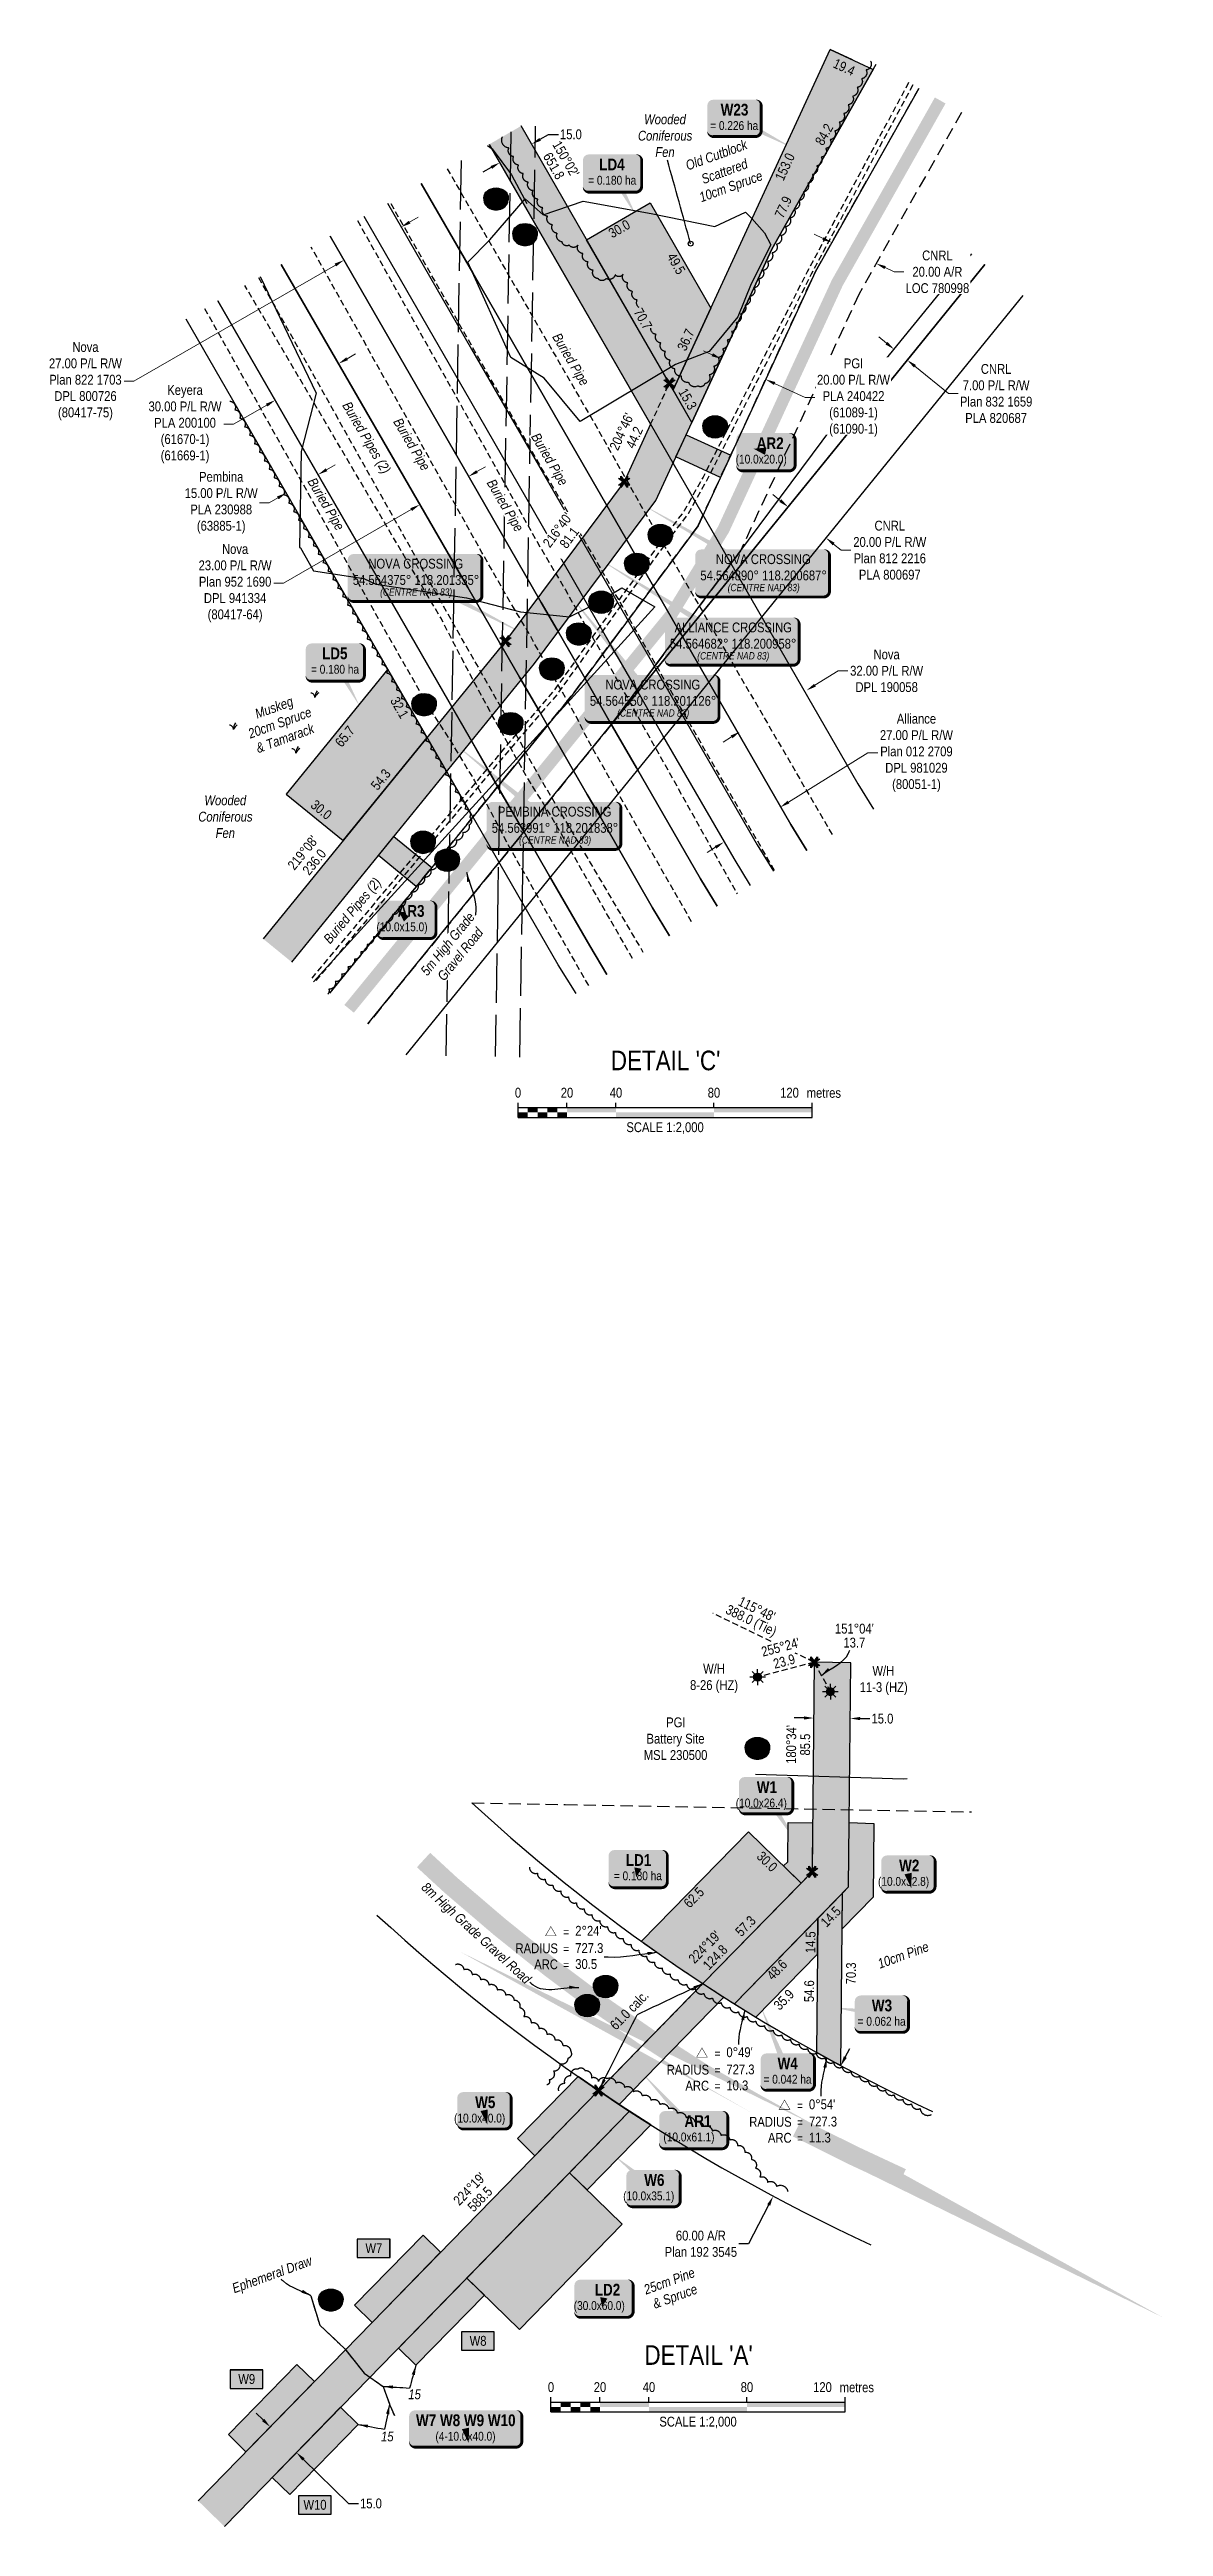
# Model space of a CAD drawing. Extents: x 406232 to 435383, y 6039561 to 6052989.
# Drawn here: x 431995 to 433131, y 6042803 to 6045329 of the extents above; entities that cross this region are included whole.
import ezdxf
from ezdxf.enums import TextEntityAlignment as Align

# ---------------------------------------------------------------- set-up
doc = ezdxf.new("R2010")
doc.units = 0
doc.header["$LTSCALE"] = 5
doc.header["$PDSIZE"] = 0.5
for name, pattern in [('0', [1, 1, 0]), ('foc-ACCESSROAD', [3.75, 2.5, -1.25]), ('foc-TIELINE', [1.875, 1.25, -0.625]), ('foc-TOPO', [1, 0.2, -0.8]), ('foc-TOPO-ephemeral', [6.25, 3.125, -0.625, 0.625, -0.625, 0.625, -0.625]), ('foc-TRAV', [1.875, 1.25, -0.625]), ('foc-UNSURVEYED', [12.5, 10, -2.5]), ('UG_PIPE', [1.875, 1.25, -0.625])]:
    doc.linetypes.add(name, pattern=pattern)
doc.layers.get('Defpoints').update_dxf_attribs({"color": 9})
for name, color, linetype in [('AS-FENCE', 48, 'foc-FENCE'), ('AS-PIPE-UG', 44, 'UG_PIPE'), ('AS-PIPE-UG-T', 44, 'Continuous'), ('AS-ROADS', 254, 'Continuous'), ('C-WS-S', 13, 'Continuous'), ('DETAIL-T', 7, 'Continuous'), ('F-AR', 190, 'foc-ACCESSROAD'), ('F-RW', 190, 'Continuous'), ('F-WS', 190, 'foc-ACCESSROAD'), ('F-WS-S', 190, 'Continuous'), ('L-BD', 7, 'Continuous'), ('L-MON', 1, 'Continuous'), ('L-TIE', 7, 'foc-TIELINE'), ('L-TITLEDB', 4, 'Continuous'), ('L-TITLEDB-T', 4, 'Continuous'), ('L-USEC', 7, 'foc-UNSURVEYED'), ('oil_and_gas_wells_pt', 7, 'Continuous'), ('P-BUFFER-H 100m', 191, 'Continuous'), ('P-CROSSINGS', 250, 'Continuous'), ('P-PROPOSED', 10, 'Continuous'), ('P-PROPOSED-H', 21, 'Continuous'), ('P-TEMP-BLOCKS', 250, 'Continuous'), ('P-TEMP-H', 41, 'Continuous'), ('P-TEMP_LOG DECK', 46, 'Continuous'), ('P-TEMP_WORKSPACE', 46, 'Continuous'), ('P-TRAV', 4, 'foc-TRAV'), ('P-TXT', 4, 'Continuous'), ('P-WORKAREA', 113, 'Continuous'), ('P-WORKAREA-COUNTY', 104, 'Continuous'), ('P-WORKAREA-COUNTY-H', 71, 'Continuous'), ('P-WORKAREA-H', 111, 'Continuous'), ('T-BUSH', 110, '0'), ('T-BUSH-T', 110, 'Continuous'), ('T-DRAW', 143, 'foc-TOPO-ephemeral'), ('T-GENERAL', 48, 'foc-TOPO'), ('T-TIE', 201, 'foc-TIELINE'), ('T-WATER-T', 170, 'Continuous'), ('WETLAND', 143, 'Continuous'), ('WETLAND-T', 146, 'Continuous')]:
    doc.layers.add(name, color=color, linetype=linetype)
for name, color, linetype, lineweight in [('C-WS-T', 13, 'Continuous', 9), ('F-AR-T', 190, 'Continuous', 9), ('F-RW-T', 190, 'Continuous', 9), ('T-TEXT', 48, 'Continuous', 18), ('T-TIE-T', 201, 'Continuous', 18)]:
    doc.layers.add(name, color=color, linetype=linetype, lineweight=lineweight)
doc.styles.add('80', font='ARIALN.TTF', dxfattribs={"height": 10})
doc.styles.add('80CG', font='ARIALN.TTF', dxfattribs={"height": 10})
doc.styles.add('80L', font='ARIALN.TTF', dxfattribs={"height": 10})
doc.styles.add('80LS', font='ARIALNI.TTF', dxfattribs={"height": 10})
doc.styles.add('BOLD', font='ARIALNB.TTF')
doc.styles.add('Crossing', font='ARIALN.TTF', dxfattribs={"height": 10})
doc.styles.add('foc-LtypeFont', font='ARIALN.TTF', dxfattribs={"height": 7.35})
doc.linetypes.add('foc-FENCE', pattern='A,10,-1,["X",foc-LtypeFont,S=0.2,R=0,X=-0.625,Y=-0.75],-1.24', length=12.24)
doc.linetypes.add('foc-TOPO-flowdirection-NOLINE', pattern='A,0,[">",foc-LtypeFont,S=0.3,R=0,X=0,Y=-0.945],-20,[">",foc-LtypeFont,S=0.3,R=0,X=0,Y=-0.945],0', length=20)
doc.dimstyles.new('Compass 5 000', dxfattribs={"dimscale": 5, "dimtxt": 9, "dimasz": 2, "dimexe": 0.2, "dimexo": 0.0625, "dimgap": 0.5, "dimtad": 0, "dimtih": 1, "dimtoh": 1, "dimzin": 0, "dimdsep": 46, "dimtxsty": '80CG', "dimcen": 0.1, "dimse1": 1, "dimse2": 1, "dimclrd": 256, "dimclrt": 256, "dimaunit": 1, "dimadec": 4, "dimazin": 0, "dimtfac": 0.06, "dimtofl": 0, "dimtmove": 0, "dimatfit": 1, "dimfxl": 0.2, "dimtolj": 1, "dimtzin": 0, "dimlwd": -1, "dimarcsym": 0})

msp = doc.modelspace()

# ---------------------------------------------------------------- texts
at = {"layer": 'DETAIL-T', "color": 3, "char_height": 19.9909, "width": 223.75587, "attachment_point": 5, "style": '80CG'}
for s, insert in [("DETAIL 'C'", (432623.467, 6044298.292)), ("DETAIL 'A'", (432657.112, 6042978.149))]:
    msp.add_mtext(s, dxfattribs=dict(at, insert=insert))
at = {"layer": 'F-WS-S', "insert": (432596.617, 6043628.401), "char_height": 9.99539, "attachment_point": 1, "style": '80L'}
msp.add_mtext_dynamic_manual_height_columns('\\pi27.37366;PGI\\P\\pi7.36925;Battery Site\\P\\pi4.53631;MSL 230500', width=72.59039, gutter_width=49.977, heights=[0], dxfattribs=at)
at = {"layer": 'L-BD', "color": 5, "style": '80L'}
for s, rotation, p in [("150°02'", 299.9627, (432521.791, 6045217.869)), ('651.8', 299.9627, (432509.451, 6045210.755)), ("204°46'", 65.227, (432578.541, 6044939.797)), ('44.2', 65.227, (432591.473, 6044933.829)), ("180°34'", 89.4229, (432751.615, 6043600.869)), ('85.5', 89.4229, (432765.857, 6043600.725)), ("224°19'", 45.6749, (432663.274, 6043394.283)), ('124.8', 45.6749, (432674, 6043383.807)), ('61.0 calc.', 45.6749, (432586.236, 6043330.022)), ("224°19'", 45.6749, (432423.276, 6043147.649)), ('588.5', 45.6749, (432434.002, 6043137.173))]:
    msp.add_text(s, height=9.9954, rotation=rotation, dxfattribs=at).set_placement(p, align=Align.MIDDLE)
at = {"layer": 'L-BD', "style": '80L'}
for s, height, p in [('388.0 (Tie)', 9.99544, (432710.355, 6043726.284)), ("115°48'", 9.9954, (432716.556, 6043739.107))]:
    msp.add_text(s, height=height, rotation=334.1914, dxfattribs=at).set_placement(p, align=Align.MIDDLE)
at = {"layer": 'P-TEMP_LOG DECK', "style": '80L'}
for s, rotation, p in [('30.0', 29.9627, (432576.177, 6045146.62)), ('49.5', 299.9627, (432634.288, 6045111.148)), ('70.7', 299.9627, (432600.426, 6045054.741)), ('36.7', 65.227, (432644.083, 6045033.389)), ('32.1', 299.9768, (432351.953, 6044658.316)), ('65.7', 50.8629, (432296.12, 6044628.92)), ('54.3', 50.8629, (432332.765, 6044585.026)), ('30.0', 320.8629, (432272.214, 6044554.172))]:
    msp.add_text(s, height=9.9954, rotation=rotation, dxfattribs=at).set_placement(p, align=Align.MIDDLE)
at = {"layer": 'P-TEMP_WORKSPACE', "style": '80L'}
for s, rotation, p in [('19.4', 335.227, (432805.631, 6045311.449)), ('84.2', 60.5389, (432785.182, 6045242.873)), ('153.0', 65.227, (432745.118, 6045209.856)), ('77.9', 65.2183, (432743.451, 6045168.717)), ('15.3', 299.9627, (432646.04, 6044973.04)), ('30.0', 315.6749, (432727.061, 6043481.454)), ('62.5', 45.6749, (432652.263, 6043444.789)), ('14.5', 45.6749, (432791.999, 6043425.219)), ('57.3', 45.6749, (432704.908, 6043415.703)), ('14.5', 89.4229, (432771.366, 6043399.108)), ('48.6', 45.6749, (432737.001, 6043371.126)), ('54.6', 89.4229, (432769.868, 6043349.228)), ('70.3', 89.4229, (432812.601, 6043367.342)), ('35.9', 45.6749, (432744.085, 6043340.592))]:
    msp.add_text(s, height=9.9954, rotation=rotation, dxfattribs=at).set_placement(p, align=Align.MIDDLE)
at = {"layer": 'T-BUSH-T', "attachment_point": 1, "rotation": 20, "style": '80L'}
for s, width, insert, char_height in [('\\pi11.01042;{\\fArial Narrow|b0|i1|c0|p34;Scattered \\P\\pi2.6552;10cm Spruce}', 70.76185, (432648.434, 6045197.771), 9.99082), ('\\pi17.34851;{\\fArial Narrow|b0|i1|c0|p34;\\C48;Muskeg\\C256;\\P\\pi3.85541;20cm Spruce \\P\\pi6.39176;& Tamarack}', 74.21498, (432187.051, 6044650.335), 9.9954), ('\\pi1.91846;{\\fArial Narrow|b0|i1|c0|p34;10cm Pine}', 55.95481, (432836.929, 6043380.848), 9.9954), ('\\pi1.4071;{\\fArial Narrow|b0|i1|c0|p34;25cm Pine \\P\\pi5.02072;& Spruce}', 55.95481, (432598.762, 6043048.611), 9.9954)]:
    msp.add_mtext_dynamic_manual_height_columns(s, width=width, gutter_width=49.978, heights=[0], dxfattribs=dict(at, insert=insert, char_height=char_height))
at = {"layer": 'T-TEXT', "insert": (432642.741, 6045215.418), "char_height": 9.99544, "attachment_point": 1, "rotation": 20, "style": '80L'}
msp.add_mtext_dynamic_manual_height_columns('{\\fArial Narrow|b0|i1|c0|p34;Old Cutblock}', width=66.26347, gutter_width=49.977, heights=[0], dxfattribs=at)
at = {"layer": 'T-TEXT', "insert": (432433.755, 6043412.258), "char_height": 9.9954, "width": 148.7474, "attachment_point": 2, "rotation": 317.529724, "style": '80L'}
msp.add_mtext('{\\fArial Narrow|b0|i1|c0|p34;8m High Grade Gravel Road}', dxfattribs=at)
at = {"layer": 'T-TIE-T', "style": '80L'}
for s, p in [("255°24'", (432740.61, 6043700.138)), ('23.9', (432744.389, 6043685.629))]:
    msp.add_text(s, height=9.9954, rotation=14.5964, dxfattribs=at).set_placement(p, align=Align.MIDDLE)
at = {"layer": 'T-TIE-T', "style": '80LS'}
msp.add_text('15', height=9.9954, dxfattribs=at).set_placement((432367.316, 6042938.066), align=Align.MIDDLE)
at = {"layer": 'T-TIE-T', "insert": (432795.588, 6043723.965), "char_height": 9.99544, "width": 39.15443, "attachment_point": 1, "line_spacing_factor": 0.855, "style": '80L'}
msp.add_mtext("\\pi0.66361;151°04' \\P\\pi9.31928;13.7", dxfattribs=at)
at = {"layer": 'T-WATER-T', "insert": (432179.714, 6043050.359), "char_height": 9.99544, "attachment_point": 1, "rotation": 20, "style": '80L'}
msp.add_mtext_dynamic_manual_height_columns('\\pi0.32611;{\\fArial Narrow|b0|i1|c0|p34;Ephemeral Draw}', width=85.98844, gutter_width=49.977, heights=[0], dxfattribs=at)
at = {"layer": 'WETLAND-T', "char_height": 9.99544, "attachment_point": 1, "style": '80L'}
for s, width, insert in [('\\pi10.42423;{\\fArial Narrow|b0|i1|c0|p34;Wooded \\P\\pi4.15833;Coniferous \\P\\pi21.86171;Fen}', 62.62339, (432591.104, 6045263.2)), ('\\pi6.83406;{\\fArial Narrow|b0|i1|c0|p34;Wooded \\P\\pi0.56816;Coniferous \\P\\pi18.27154;Fen}', 55.44304, (432146.043, 6044568.732))]:
    msp.add_mtext_dynamic_manual_height_columns(s, width=width, gutter_width=49.977, heights=[0], dxfattribs=dict(at, insert=insert))

# ---------------------------------------------------------------- blocks, each defined once
blk = doc.blocks.new('musk')
at = {"layer": 'T-GENERAL', "linetype": 'Continuous'}
for centre, radius, start, end in [((-0.86, 0.03), 0.856, 357.7915, 88.2897), ((1.86, 0.15), 1.86, 140.732, 184.6871), ((1.91, -0.8), 2.08, 122.4427, 157.2145)]:
    blk.add_arc(centre, radius, start, end, dxfattribs=at)
blk = doc.blocks.new('*D568')
at = {"layer": 'Defpoints', "color": 0, "transparency": 16777216}
for p in [(432826.6, 6045203.7), (432871.9, 6045182.5), (432793.1, 6045132.5)]:
    blk.add_point(p, dxfattribs=at)
at = {"layer": 'F-AR-T', "transparency": 16777216}
for p, q in [((432784.1, 6045136.7), (432775, 6045141)), ((432847.4, 6045107), (432856.5, 6045102.7)), ((432856.5, 6045102.7), (432866.5, 6045102.7))]:
    blk.add_line(p, q, dxfattribs=at)
for points in [[(432784.8, 6045138.2), (432783.4, 6045135.2), (432793.1, 6045132.5)], [(432848.1, 6045108.5), (432846.7, 6045105.5), (432838.4, 6045111.2)]]:
    blk.add_solid(points, dxfattribs=at)
at = {"layer": 'F-AR-T', "transparency": 16777216, "insert": (432900.8, 6045102.7), "char_height": 10, "attachment_point": 5, "style": '80CG', "bg_fill": 3, "box_fill_scale": 1.1, "bg_fill_color": 256, "bg_fill_true_color": 13158600, "bg_fill_transparency": 0}
blk.add_mtext('\\A1;CNRL\\P20.00 A/R\\PLOC 780998', dxfattribs=at)
blk = doc.blocks.new('*D564')
at = {"layer": 'Defpoints', "color": 0, "transparency": 16777216}
for p in [(432982.5, 6045178.6), (432996.1, 6045167.6), (432870.1, 6045012.7)]:
    blk.add_point(p, dxfattribs=at)
at = {"layer": 'F-RW-T', "transparency": 16777216}
for p, q in [((432848.8, 6045030), (432841, 6045036.3)), ((432877.9, 6045006.4), (432912, 6044978.6)), ((432912, 6044978.6), (432922, 6044978.6))]:
    blk.add_line(p, q, dxfattribs=at)
for points in [[(432849.8, 6045031.3), (432847.7, 6045028.7), (432856.6, 6045023.7)], [(432878.9, 6045007.7), (432876.8, 6045005.1), (432870.1, 6045012.7)]]:
    blk.add_solid(points, dxfattribs=at)
at = {"layer": 'F-RW-T', "transparency": 16777216, "insert": (432960.7, 6044978.6), "char_height": 10, "attachment_point": 5, "style": '80CG'}
blk.add_mtext('\\A1;CNRL\\P7.00 P/L R/W\\PPlan 832 1659\\PPLA 820687', dxfattribs=at)
blk = doc.blocks.new('*D565')
at = {"layer": 'Defpoints', "color": 0, "transparency": 16777216}
for p in [(432901.5, 6045051.2), (432940.2, 6045019.7), (432787.1, 6044831.4)]:
    blk.add_point(p, dxfattribs=at)
at = {"layer": 'F-RW-T', "transparency": 16777216}
for p, q in [((432740.6, 6044869.3), (432732.8, 6044875.6)), ((432794.9, 6044825.1), (432802.6, 6044818.8)), ((432802.6, 6044818.8), (432812.6, 6044818.8))]:
    blk.add_line(p, q, dxfattribs=at)
for points in [[(432741.7, 6044870.6), (432739.5, 6044868), (432748.4, 6044863)], [(432795.9, 6044826.4), (432793.8, 6044823.8), (432787.1, 6044831.4)]]:
    blk.add_solid(points, dxfattribs=at)
at = {"layer": 'F-RW-T', "transparency": 16777216, "insert": (432852.2, 6044818.8), "char_height": 10, "attachment_point": 5, "style": '80CG'}
blk.add_mtext('\\A1;CNRL\\P20.00 P/L R/W\\PPlan 812 2216\\PPLA 800697', dxfattribs=at)
blk = doc.blocks.new('*D566')
at = {"layer": 'Defpoints', "color": 0, "transparency": 16777216}
for p in [(432767.3, 6044675.8), (432879.4, 6044494.9), (432811.4, 6044452.8)]:
    blk.add_point(p, dxfattribs=at)
at = {"layer": 'F-RW-T', "transparency": 16777216}
for p, q in [((432775.8, 6044681.1), (432799.5, 6044695.8)), ((432799.5, 6044695.8), (432809.5, 6044695.8)), ((432690.8, 6044628.5), (432682.3, 6044623.2))]:
    blk.add_line(p, q, dxfattribs=at)
for points in [[(432774.9, 6044682.5), (432776.7, 6044679.7), (432767.3, 6044675.8)], [(432689.9, 6044629.9), (432691.7, 6044627), (432699.3, 6044633.7)]]:
    blk.add_solid(points, dxfattribs=at)
at = {"layer": 'F-RW-T', "transparency": 16777216, "insert": (432849, 6044695.8), "char_height": 10, "attachment_point": 5, "style": '80CG'}
blk.add_mtext('\\A1;Nova\\P32.00 P/L R/W\\PDPL 190058', dxfattribs=at)
blk = doc.blocks.new('*D567')
at = {"layer": 'Defpoints', "color": 0, "transparency": 16777216}
for p in [(432295.1, 6045114.6), (432380.4, 6045101.9), (432321.9, 6045068.2)]:
    blk.add_point(p, dxfattribs=at)
at = {"layer": 'F-RW-T', "transparency": 16777216}
for p, q in [((432362.3, 6045153.3), (432370.9, 6045158.3)), ((432286.5, 6045109.6), (432081, 6044991.2)), ((432081, 6044991.2), (432071, 6044991.2))]:
    blk.add_line(p, q, dxfattribs=at)
for points in [[(432361.4, 6045154.8), (432363.1, 6045151.9), (432353.6, 6045148.3)], [(432285.7, 6045111.1), (432287.3, 6045108.2), (432295.1, 6045114.6)]]:
    blk.add_solid(points, dxfattribs=at)
at = {"layer": 'F-RW-T', "transparency": 16777216, "insert": (432031.5, 6044991.2), "char_height": 10, "attachment_point": 5, "style": '80CG'}
blk.add_mtext('\\A1;Nova\\P27.00 P/L R/W\\PPlan 822 1703\\PDPL 800726\\P(80417-75)', dxfattribs=at)
blk = doc.blocks.new('*D563')
at = {"layer": 'Defpoints', "color": 0, "transparency": 16777216}
for p in [(432377.9, 6044971.1), (432328.1, 6044942.4), (432372.6, 6044865.3)]:
    blk.add_point(p, dxfattribs=at)
at = {"layer": 'F-RW-T', "transparency": 16777216}
for p, q in [((432431, 6044899), (432439.7, 6044904)), ((432363.9, 6044860.3), (432233.7, 6044785.2)), ((432233.7, 6044785.2), (432223.7, 6044785.2))]:
    blk.add_line(p, q, dxfattribs=at)
for points in [[(432430.2, 6044900.4), (432431.9, 6044897.6), (432422.4, 6044894)], [(432363.1, 6044861.7), (432364.7, 6044858.8), (432372.6, 6044865.3)]]:
    blk.add_solid(points, dxfattribs=at)
at = {"layer": 'F-RW-T', "transparency": 16777216, "insert": (432184.2, 6044785.2), "char_height": 10, "attachment_point": 5, "style": '80CG', "bg_fill": 3, "box_fill_scale": 1.1, "bg_fill_color": 256, "bg_fill_true_color": 13158600, "bg_fill_transparency": 0}
blk.add_mtext('\\A1;Nova\\P23.00 P/L R/W\\PPlan 952 1690\\PDPL 941334\\P(80417-64)', dxfattribs=at)
blk = doc.blocks.new('*D562')
at = {"layer": 'Defpoints', "color": 0, "transparency": 16777216}
for p in [(432486.7, 6045232.9), (432505, 6045201.3), (432472.5, 6045182.5)]:
    blk.add_point(p, dxfattribs=at)
at = {"layer": 'P-TXT', "transparency": 16777216}
for p, q in [((432495.4, 6045237.9), (432504.1, 6045242.9)), ((432504.1, 6045242.9), (432514.1, 6045242.9)), ((432445.6, 6045209.1), (432436.9, 6045204.2))]:
    blk.add_line(p, q, dxfattribs=at)
for points in [[(432494.6, 6045239.3), (432496.2, 6045236.4), (432486.7, 6045232.9)], [(432444.8, 6045210.6), (432446.4, 6045207.7), (432454.3, 6045214.1)]]:
    blk.add_solid(points, dxfattribs=at)
at = {"layer": 'P-TXT', "transparency": 16777216, "insert": (432526.8, 6045242.9), "char_height": 10, "attachment_point": 5, "style": '80CG', "bg_fill": 3, "box_fill_scale": 1.1, "bg_fill_color": 256, "bg_fill_true_color": 13158600, "bg_fill_transparency": 0}
blk.add_mtext('\\A1;15.0', dxfattribs=at)
blk = doc.blocks.new('TEMP')
h = blk.add_hatch(color=255)
h.dxf.hatch_style = 1
h.paths.add_polyline_path([(0, 0.25), (-0.67, 1.15), (-0.67, 0.67), (-1.15, 0.67), (-0.25, 0), (-1.15, -0.67), (-0.67, -0.67), (-0.67, -1.15), (0, -0.25), (0.67, -1.15), (0.67, -0.67), (1.15, -0.67), (0.25, 0), (1.15, 0.67), (0.67, 0.67), (0.67, 1.15)])
h.paths.add_polyline_path([(0.57, 0.85), (0.57, 0.57), (0.85, 0.57), (0.08, 0), (0.85, -0.57), (0.57, -0.57), (0.57, -0.85), (0, -0.08), (-0.57, -0.85), (-0.57, -0.57), (-0.85, -0.57), (-0.08, 0), (-0.85, 0.57), (-0.57, 0.57), (-0.57, 0.85), (0, 0.08)], flags=16)
h = blk.add_hatch(color=1)
h.dxf.hatch_style = 1
h.paths.add_polyline_path([(0, 0.08), (-0.57, 0.85), (-0.57, 0.57), (-0.85, 0.57), (-0.08, 0), (-0.85, -0.57), (-0.57, -0.57), (-0.57, -0.85), (0, -0.08), (0.57, -0.85), (0.57, -0.57), (0.85, -0.57), (0.08, 0), (0.85, 0.57), (0.57, 0.57), (0.57, 0.85)])
at = {"color": 1}
for p, q in [((-0.08, 0), (0.08, 0)), ((0, 0.08), (0, -0.08))]:
    blk.add_line(p, q, dxfattribs=at)
at = {"color": 255, "flags": 128}
blk.add_lwpolyline([(-0.25, 0), (-1.15, 0.67), (-0.67, 0.67), (-0.67, 1.15), (0, 0.25), (0.67, 1.15), (0.67, 0.67), (1.15, 0.67), (0.25, 0), (1.15, -0.67), (0.67, -0.67), (0.67, -1.15), (0, -0.25), (-0.67, -1.15), (-0.67, -0.67), (-1.15, -0.67)], close=True, dxfattribs=at)
at = {"color": 1, "flags": 128}
blk.add_lwpolyline([(-0.08, 0), (-0.85, 0.57), (-0.57, 0.57), (-0.57, 0.85), (0, 0.08), (0.57, 0.85), (0.57, 0.57), (0.85, 0.57), (0.08, 0), (0.85, -0.57), (0.57, -0.57), (0.57, -0.85), (0, -0.08), (-0.57, -0.85), (-0.57, -0.57), (-0.85, -0.57)], close=True, dxfattribs=at)
blk = doc.blocks.new('*D569')
at = {"layer": 'Defpoints', "color": 0, "transparency": 16777216}
for p in [(432268, 6044897.4), (432235.5, 6044878.7), (432236.4, 6044877.2)]:
    blk.add_point(p, dxfattribs=at)
at = {"layer": 'F-RW-T', "transparency": 16777216}
for p, q in [((432277.5, 6044900.9), (432286.2, 6044905.9)), ((432227.7, 6044872.2), (432219.1, 6044867.2)), ((432219.1, 6044867.2), (432209.1, 6044867.2))]:
    blk.add_line(p, q, dxfattribs=at)
for points in [[(432276.7, 6044902.3), (432278.3, 6044899.4), (432268.9, 6044895.9)], [(432226.9, 6044873.6), (432228.6, 6044870.7), (432236.4, 6044877.2)]]:
    blk.add_solid(points, dxfattribs=at)
at = {"layer": 'F-RW-T', "transparency": 16777216, "insert": (432170, 6044867.2), "char_height": 10, "attachment_point": 5, "style": '80CG'}
blk.add_mtext('\\A1;Pembina\\P15.00 P/L R/W\\PPLA 230988\\P(63885-1)', dxfattribs=at)
blk = doc.blocks.new('*U379')
at = {"color": 0}
for p, q in [((-150, 0), (-150, 15)), ((-150, 10), (150.2, 10)), ((-150, 0), (150.2, 0)), ((-100, 10), (-100, 15)), ((-50, 10), (-50, 15)), ((50, 10), (50, 15)), ((150.2, 0), (150.2, 15))]:
    blk.add_line(p, q, dxfattribs=at)
for points in [[(-150, 5), (-140, 5), (-150, 0), (-140, 0)], [(-140, 10), (-130, 10), (-140, 5), (-130, 5)], [(-130, 5), (-120, 5), (-130, 0), (-120, 0)], [(-120, 10), (-110, 10), (-120, 5), (-110, 5)], [(-110, 5), (-100, 5), (-110, 0), (-100, 0)], [(-100, 10), (-50, 10), (-100, 5), (-50, 5)], [(-50, 5), (50, 5), (-50, 0), (50, 0)], [(50, 10), (150.2, 10), (50, 5), (150.2, 5)]]:
    blk.add_solid(points, dxfattribs=at)
at = {"color": 0, "style": '80'}
blk.add_text('metres', height=10, dxfattribs=at).set_placement((162.2, 20), align=Align.CENTER)
at = {"color": 0, "char_height": 10, "style": '80'}
for s, insert, attachment_point in [('0', (-150, 30.2), 2), ('20', (-100, 30.2), 2), ('40', (-50, 30.2), 2), ('80', (50, 30.2), 2), ('120', (136.7, 30.2), 3), ('SCALE 1:2,000', (0.1, -5), 2)]:
    blk.add_mtext(s, dxfattribs=dict(at, insert=insert, attachment_point=attachment_point))
blk = doc.blocks.new('*D570')
at = {"layer": 'Defpoints', "color": 0, "transparency": 16777216}
for p in [(432740.3, 6044556.6), (432925.3, 6044257.9), (432868, 6044222.4)]:
    blk.add_point(p, dxfattribs=at)
at = {"layer": 'F-RW-T', "transparency": 16777216}
for p, q in [((432748.8, 6044561.9), (432829.9, 6044612.1)), ((432829.9, 6044612.1), (432839.9, 6044612.1)), ((432674.4, 6044515.8), (432665.9, 6044510.6))]:
    blk.add_line(p, q, dxfattribs=at)
for points in [[(432747.9, 6044563.3), (432749.6, 6044560.5), (432740.3, 6044556.6)], [(432673.5, 6044517.2), (432675.3, 6044514.4), (432682.9, 6044521.1)]]:
    blk.add_solid(points, dxfattribs=at)
at = {"layer": 'F-RW-T', "transparency": 16777216, "insert": (432879.4, 6044612.1), "char_height": 10, "attachment_point": 5, "style": '80CG'}
blk.add_mtext('\\A1;Alliance\\P27.00 P/L R/W\\PPlan 012 2709\\PDPL 981029\\P(80051-1)', dxfattribs=at)
blk = doc.blocks.new('*U607')
h = blk.add_hatch(color=111)
edge = h.paths.add_edge_path()
edge.add_line((-24, -20), (24, -20))
edge.add_arc((24, -14), 6, 270, 360)
edge.add_line((30, -14), (30, 12.5))
edge.add_arc((24, 12.5), 6, 0, 90)
edge.add_line((24, 18.5), (-24, 18.5))
edge.add_arc((-24, 12.5), 6, 90, 180)
edge.add_line((-30, 12.5), (-30, -14))
edge.add_arc((-24, -14), 6, 180, 270)
at = {"color": 250, "flags": 128}
blk.add_lwpolyline([(-24, -20, 3, 3, 0), (24, -20, 3, 3, 0.414214), (30, -14, 3, 3, 0), (30, 12.5, 3, 0, 0.414214), (24, 18.5, 0, 0, 0), (-24, 18.5, 0, 0, 0.414214), (-30, 12.5, 0, 0, 0), (-30, -14, 0, 3, 0.414214)], format="xyseb", close=True, dxfattribs=at)
at = {"flags": 128}
blk.add_lwpolyline([(-8.4, 8.8, 0, 7.5, 0), (0, 0, 0, 0, 0)], format="xyseb", dxfattribs=at)
at = {"color": 250}
for tag, p, height, style in [('TEMP_AREA_W1_001', (-9.2, 2.2), 12, 'BOLD'), ('ENTER_TEXT_001', (-30.7, -12.5), 9, '80')]:
    blk.add_attdef(tag, p, '', height=height, dxfattribs=dict(at, style=style))
blk = doc.blocks.new('*U637')
h = blk.add_hatch(color=111)
edge = h.paths.add_edge_path()
edge.add_line((-24, -20), (24, -20))
edge.add_arc((24, -14), 6, 270, 360)
edge.add_line((30, -14), (30, 12.5))
edge.add_arc((24, 12.5), 6, 0, 90)
edge.add_line((24, 18.5), (-24, 18.5))
edge.add_arc((-24, 12.5), 6, 90, 180)
edge.add_line((-30, 12.5), (-30, -14))
edge.add_arc((-24, -14), 6, 180, 270)
at = {"color": 250, "flags": 128}
blk.add_lwpolyline([(-24, -20, 3, 3, 0), (24, -20, 3, 3, 0.414214), (30, -14, 3, 3, 0), (30, 12.5, 3, 0, 0.414214), (24, 18.5, 0, 0, 0), (-24, 18.5, 0, 0, 0.414214), (-30, 12.5, 0, 0, 0), (-30, -14, 0, 3, 0.414214)], format="xyseb", close=True, dxfattribs=at)
at = {"flags": 128}
blk.add_lwpolyline([(-12.5, 2.6, 0, 7.5, 0), (0, 0, 0, 0, 0)], format="xyseb", dxfattribs=at)
at = {"color": 250}
for tag, p, height, style in [('TEMP_AREA_W1_001', (-9.2, 2.2), 12, 'BOLD'), ('ENTER_TEXT_001', (-30.7, -12.5), 9, '80')]:
    blk.add_attdef(tag, p, '', height=height, dxfattribs=dict(at, style=style))
blk = doc.blocks.new('*U638')
h = blk.add_hatch(color=191)
edge = h.paths.add_edge_path()
edge.add_line((-21.5, -19.1), (21.5, -19.1))
edge.add_arc((21.5, -13.1), 6, 270, 360)
edge.add_line((27.5, -13.1), (27.5, 12.5))
edge.add_arc((21.5, 12.5), 6, 0, 90)
edge.add_line((21.5, 18.5), (-21.5, 18.5))
edge.add_arc((-21.5, 12.5), 6, 90, 180)
edge.add_line((-27.5, 12.5), (-27.5, -13.1))
edge.add_arc((-21.5, -13.1), 6, 180, 270)
at = {"color": 250, "flags": 128}
blk.add_lwpolyline([(-21.5, -19.1, 3, 3, 0), (21.5, -19.1, 3, 3, 0.414214), (27.5, -13.1, 3, 3, 0), (27.5, 12.5, 3, 0, 0.414214), (21.5, 18.5, 0, 0, 0), (-21.5, 18.5, 0, 0, 0.414214), (-27.5, 12.5, 0, 0, 0), (-27.5, -13.1, 0, 3, 0.414214)], format="xyseb", close=True, dxfattribs=at)
at = {"flags": 128}
blk.add_lwpolyline([(60.8, -31.3, 0, 7.5, 0), (0, 0, 0, 0, 0)], format="xyseb", dxfattribs=at)
at = {"color": 250}
for tag, p, height, style in [('TEMP_AREA_W1_001', (-9.2, 2.2), 12, 'BOLD'), ('ENTER_TEXT_001', (-30.7, -12.5), 9, '80')]:
    blk.add_attdef(tag, p, '', height=height, dxfattribs=dict(at, style=style))
blk = doc.blocks.new('xing3')
h = blk.add_hatch(color=250)
h.dxf.hatch_style = 1
edge = h.paths.add_edge_path()
edge.add_ellipse((0, -2), major_axis=(-12.5, 0), ratio=0.816297, start_angle=0, end_angle=180)
edge.add_line((12.5, -2), (12.5, 0))
edge.add_ellipse((0, 0), major_axis=(-12.5, 0), ratio=0.816297, start_angle=0, end_angle=180, ccw=False)
edge.add_line((-12.5, 0), (-12.5, -2))
at = {"layer": 'P-BUFFER-H 100m'}
h = blk.add_hatch(color=256, dxfattribs=at)
h.dxf.hatch_style = 1
edge = h.paths.add_edge_path()
edge.add_ellipse((0, 0), major_axis=(-12.5, 0), ratio=0.816297, start_angle=0, end_angle=360)
at = {"color": 250}
blk.add_ellipse((0, 0), major_axis=(-12.5, 0), ratio=0.816297, dxfattribs=at)
blk.add_ellipse((0, -2), major_axis=(-12.5, 0), ratio=0.816297, start_param=0, end_param=3.141593, dxfattribs=at)
at = {"color": 250, "style": 'Crossing'}
blk.add_attdef('CROSSING', text='', height=9, dxfattribs=at).set_placement((0.1, 0), align=Align.MIDDLE_CENTER)
at = {"color": 250, "style": 'Crossing', "flags": 1}
for tag, p in [('DESCRIPTION', (0.1, -25.8)), ('OWNER', (0.1, -12.5)), ('LOCATION', (0.1, -39.3)), ('DWG_REF', (0.1, -52.8))]:
    blk.add_attdef(tag, text='', height=9, dxfattribs=at).set_placement(p, align=Align.MIDDLE_CENTER)
blk = doc.blocks.new('*U615')
h = blk.add_hatch(color=191)
edge = h.paths.add_edge_path()
edge.add_line((-24, -20), (24, -20))
edge.add_arc((24, -14), 6, 270, 360)
edge.add_line((30, -14), (30, 12.5))
edge.add_arc((24, 12.5), 6, 0, 90)
edge.add_line((24, 18.5), (-24, 18.5))
edge.add_arc((-24, 12.5), 6, 90, 180)
edge.add_line((-30, 12.5), (-30, -14))
edge.add_arc((-24, -14), 6, 180, 270)
at = {"color": 250, "flags": 128}
blk.add_lwpolyline([(-24, -20, 3, 3, 0), (24, -20, 3, 3, 0.414214), (30, -14, 3, 3, 0), (30, 12.5, 3, 0, 0.414214), (24, 18.5, 0, 0, 0), (-24, 18.5, 0, 0, 0.414214), (-30, 12.5, 0, 0, 0), (-30, -14, 0, 3, 0.414214)], format="xyseb", close=True, dxfattribs=at)
at = {"flags": 128}
blk.add_lwpolyline([(25.6, -46.4, 0, 7.5, 0), (0, 0, 0, 0, 0)], format="xyseb", dxfattribs=at)
at = {"color": 250}
for tag, p, height, style in [('TEMP_AREA_W1_001', (-9.2, 2.2), 12, 'BOLD'), ('ENTER_TEXT_001', (-30.7, -12.5), 9, '80')]:
    blk.add_attdef(tag, p, '', height=height, dxfattribs=dict(at, style=style))
blk = doc.blocks.new('Temporary Area')
h = blk.add_hatch(color=191)
h.dxf.hatch_style = 1
h.paths.add_polyline_path([(-16.8, -9.4), (16.3, -9.4), (16.3, 9.1), (-16.8, 9.1)])
at = {"color": 250}
for points in [[(-17, -9.6), (16.5, -9.6), (16.5, 9.3), (-17, 9.3)], [(-16.9, -9.5), (16.4, -9.5), (16.4, 9.2), (-16.9, 9.2)]]:
    blk.add_lwpolyline(points, close=True, dxfattribs=at)
at = {"color": 250, "style": '80L'}
blk.add_attdef('TEMPORARY', text='', height=9, dxfattribs=at).set_placement((0, -0.1), align=Align.MIDDLE_CENTER)
blk = doc.blocks.new('*U543')
h = blk.add_hatch(color=191)
edge = h.paths.add_edge_path()
edge.add_line((-51.5, -19.1), (51.5, -19.1))
edge.add_arc((51.5, -13.1), 6, 270, 360)
edge.add_line((57.5, -13.1), (57.5, 12.5))
edge.add_arc((51.5, 12.5), 6, 0, 90)
edge.add_line((51.5, 18.5), (-51.5, 18.5))
edge.add_arc((-51.5, 12.5), 6, 90, 180)
edge.add_line((-57.5, 12.5), (-57.5, -13.1))
edge.add_arc((-51.5, -13.1), 6, 180, 270)
at = {"color": 250, "flags": 128}
blk.add_lwpolyline([(-51.5, -19.1, 3, 3, 0), (51.5, -19.1, 3, 3, 0.414214), (57.5, -13.1, 3, 3, 0), (57.5, 12.5, 3, 0, 0.414214), (51.5, 18.5, 0, 0, 0), (-51.5, 18.5, 0, 0, 0.414214), (-57.5, 12.5, 0, 0, 0), (-57.5, -13.1, 0, 3, 0.414214)], format="xyseb", close=True, dxfattribs=at)
at = {"flags": 128}
blk.add_lwpolyline([(3.2, -14.8, 0, 7.5, 0), (0, 0, 0, 0, 0)], format="xyseb", dxfattribs=at)
at = {"color": 250}
for tag, p, height, style in [('TEMP_AREA_W1_001', (-9.2, 2.2), 12, 'BOLD'), ('ENTER_TEXT_001', (-30.7, -12.5), 9, '80')]:
    blk.add_attdef(tag, p, '', height=height, dxfattribs=dict(at, style=style))
blk = doc.blocks.new('*U536')
h = blk.add_hatch(color=191)
edge = h.paths.add_edge_path()
edge.add_line((-24, -20), (24, -20))
edge.add_arc((24, -14), 6, 270, 360)
edge.add_line((30, -14), (30, 12.5))
edge.add_arc((24, 12.5), 6, 0, 90)
edge.add_line((24, 18.5), (-24, 18.5))
edge.add_arc((-24, 12.5), 6, 90, 180)
edge.add_line((-30, 12.5), (-30, -14))
edge.add_arc((-24, -14), 6, 180, 270)
at = {"color": 250, "flags": 128}
blk.add_lwpolyline([(-24, -20, 3, 3, 0), (24, -20, 3, 3, 0.414214), (30, -14, 3, 3, 0), (30, 12.5, 3, 0, 0.414214), (24, 18.5, 0, 0, 0), (-24, 18.5, 0, 0, 0.414214), (-30, 12.5, 0, 0, 0), (-30, -14, 0, 3, 0.414214)], format="xyseb", close=True, dxfattribs=at)
at = {"flags": 128}
blk.add_lwpolyline([(-1.8, -9.3, 0, 7.5, 0), (0, 0, 0, 0, 0)], format="xyseb", dxfattribs=at)
at = {"color": 250}
for tag, p, height, style in [('TEMP_AREA_W1_001', (-9.2, 2.2), 12, 'BOLD'), ('ENTER_TEXT_001', (-30.7, -12.5), 9, '80')]:
    blk.add_attdef(tag, p, '', height=height, dxfattribs=dict(at, style=style))
blk = doc.blocks.new('*U538')
h = blk.add_hatch(color=191)
edge = h.paths.add_edge_path()
edge.add_line((-21.5, -19.1), (21.5, -19.1))
edge.add_arc((21.5, -13.1), 6, 270, 360)
edge.add_line((27.5, -13.1), (27.5, 12.5))
edge.add_arc((21.5, 12.5), 6, 0, 90)
edge.add_line((21.5, 18.5), (-21.5, 18.5))
edge.add_arc((-21.5, 12.5), 6, 90, 180)
edge.add_line((-27.5, 12.5), (-27.5, -13.1))
edge.add_arc((-21.5, -13.1), 6, 180, 270)
at = {"color": 250, "flags": 128}
blk.add_lwpolyline([(-21.5, -19.1, 3, 3, 0), (21.5, -19.1, 3, 3, 0.414214), (27.5, -13.1, 3, 3, 0), (27.5, 12.5, 3, 0, 0.414214), (21.5, 18.5, 0, 0, 0), (-21.5, 18.5, 0, 0, 0.414214), (-27.5, 12.5, 0, 0, 0), (-27.5, -13.1, 0, 3, 0.414214)], format="xyseb", close=True, dxfattribs=at)
at = {"flags": 128}
blk.add_lwpolyline([(3.2, -14.8, 0, 7.5, 0), (0, 0, 0, 0, 0)], format="xyseb", dxfattribs=at)
at = {"color": 250}
for tag, p, height, style in [('TEMP_AREA_W1_001', (-9.2, 2.2), 12, 'BOLD'), ('ENTER_TEXT_001', (-30.7, -12.5), 9, '80')]:
    blk.add_attdef(tag, p, '', height=height, dxfattribs=dict(at, style=style))
blk = doc.blocks.new('*U610')
h = blk.add_hatch(color=191)
edge = h.paths.add_edge_path()
edge.add_line((-21.5, -19.1), (21.5, -19.1))
edge.add_arc((21.5, -13.1), 6, 270, 360)
edge.add_line((27.5, -13.1), (27.5, 12.5))
edge.add_arc((21.5, 12.5), 6, 0, 90)
edge.add_line((21.5, 18.5), (-21.5, 18.5))
edge.add_arc((-21.5, 12.5), 6, 90, 180)
edge.add_line((-27.5, 12.5), (-27.5, -13.1))
edge.add_arc((-21.5, -13.1), 6, 180, 270)
at = {"flags": 128}
blk.add_lwpolyline([(-28.4, 68.8, 0, 7.5, 0), (0, 0, 0, 0, 0)], format="xyseb", dxfattribs=at)
at = {"color": 250, "flags": 128}
blk.add_lwpolyline([(-21.5, -19.1, 3, 3, 0), (21.5, -19.1, 3, 3, 0.414214), (27.5, -13.1, 3, 3, 0), (27.5, 12.5, 3, 0, 0.414214), (21.5, 18.5, 0, 0, 0), (-21.5, 18.5, 0, 0, 0.414214), (-27.5, 12.5, 0, 0, 0), (-27.5, -13.1, 0, 3, 0.414214)], format="xyseb", close=True, dxfattribs=at)
at = {"color": 250}
for tag, p, height, style in [('TEMP_AREA_W1_001', (-9.2, 2.2), 12, 'BOLD'), ('ENTER_TEXT_001', (-30.7, -12.5), 9, '80')]:
    blk.add_attdef(tag, p, '', height=height, dxfattribs=dict(at, style=style))
blk = doc.blocks.new('*U643')
h = blk.add_hatch(color=191)
edge = h.paths.add_edge_path()
edge.add_line((-21.5, -19.1), (21.5, -19.1))
edge.add_arc((21.5, -13.1), 6, 270, 360)
edge.add_line((27.5, -13.1), (27.5, 12.5))
edge.add_arc((21.5, 12.5), 6, 0, 90)
edge.add_line((21.5, 18.5), (-21.5, 18.5))
edge.add_arc((-21.5, 12.5), 6, 90, 180)
edge.add_line((-27.5, 12.5), (-27.5, -13.1))
edge.add_arc((-21.5, -13.1), 6, 180, 270)
at = {"color": 250, "flags": 128}
blk.add_lwpolyline([(-21.5, -19.1, 3, 3, 0), (21.5, -19.1, 3, 3, 0.414214), (27.5, -13.1, 3, 3, 0), (27.5, 12.5, 3, 0, 0.414214), (21.5, 18.5, 0, 0, 0), (-21.5, 18.5, 0, 0, 0.414214), (-27.5, 12.5, 0, 0, 0), (-27.5, -13.1, 0, 3, 0.414214)], format="xyseb", close=True, dxfattribs=at)
at = {"flags": 128}
blk.add_lwpolyline([(33.5, -51.1, 0, 7.5, 0), (0, 0, 0, 0, 0)], format="xyseb", dxfattribs=at)
at = {"color": 250}
for tag, p, height, style in [('TEMP_AREA_W1_001', (-9.2, 2.2), 12, 'BOLD'), ('ENTER_TEXT_001', (-30.7, -12.5), 9, '80')]:
    blk.add_attdef(tag, p, '', height=height, dxfattribs=dict(at, style=style))
blk = doc.blocks.new('*U609')
h = blk.add_hatch(color=191)
edge = h.paths.add_edge_path()
edge.add_line((-21.5, -19.1), (21.5, -19.1))
edge.add_arc((21.5, -13.1), 6, 270, 360)
edge.add_line((27.5, -13.1), (27.5, 12.5))
edge.add_arc((21.5, 12.5), 6, 0, 90)
edge.add_line((21.5, 18.5), (-21.5, 18.5))
edge.add_arc((-21.5, 12.5), 6, 90, 180)
edge.add_line((-27.5, 12.5), (-27.5, -13.1))
edge.add_arc((-21.5, -13.1), 6, 180, 270)
at = {"flags": 128}
blk.add_lwpolyline([(-40.2, 33.4, 0, 7.5, 0), (0, 0, 0, 0, 0)], format="xyseb", dxfattribs=at)
at = {"color": 250, "flags": 128}
blk.add_lwpolyline([(-21.5, -19.1, 3, 3, 0), (21.5, -19.1, 3, 3, 0.414214), (27.5, -13.1, 3, 3, 0), (27.5, 12.5, 3, 0, 0.414214), (21.5, 18.5, 0, 0, 0), (-21.5, 18.5, 0, 0, 0.414214), (-27.5, 12.5, 0, 0, 0), (-27.5, -13.1, 0, 3, 0.414214)], format="xyseb", close=True, dxfattribs=at)
at = {"color": 250}
for tag, p, height, style in [('TEMP_AREA_W1_001', (-9.2, 2.2), 12, 'BOLD'), ('ENTER_TEXT_001', (-30.7, -12.5), 9, '80')]:
    blk.add_attdef(tag, p, '', height=height, dxfattribs=dict(at, style=style))
blk = doc.blocks.new('*D640')
at = {"layer": 'Defpoints', "color": 0, "transparency": 16777216}
for p in [(432246.8, 6042878.7), (432148.7, 6042831.9), (432175.5, 6042805.7)]:
    blk.add_point(p, dxfattribs=at)
at = {"layer": 'P-TXT', "transparency": 16777216}
for p, q in [((432212.9, 6042911.9), (432205.7, 6042918.9)), ((432254, 6042871.7), (432300, 6042826.7)), ((432300, 6042826.7), (432310, 6042826.7))]:
    blk.add_line(p, q, dxfattribs=at)
for points in [[(432214, 6042913.1), (432211.7, 6042910.7), (432220, 6042904.9)], [(432255.1, 6042872.9), (432252.8, 6042870.5), (432246.8, 6042878.7)]]:
    blk.add_solid(points, dxfattribs=at)
at = {"layer": 'P-TXT', "transparency": 16777216, "insert": (432322.8, 6042826.7), "char_height": 10, "attachment_point": 5, "style": '80CG', "bg_fill": 3, "box_fill_scale": 1.1, "bg_fill_color": 256, "bg_fill_true_color": 13158600, "bg_fill_transparency": 0}
blk.add_mtext('\\A1;15.0', dxfattribs=at)
blk = doc.blocks.new('*D641')
at = {"layer": 'Defpoints', "color": 0, "transparency": 16777216}
for p in [(432774.3, 6043611.8), (432811.8, 6043611.5), (432812, 6043627.4)]:
    blk.add_point(p, dxfattribs=at)
at = {"layer": 'P-TXT', "transparency": 16777216}
for p, q in [((432764.5, 6043627.9), (432754.5, 6043628)), ((432822, 6043627.3), (432832, 6043627.2))]:
    blk.add_line(p, q, dxfattribs=at)
for points in [[(432764.5, 6043629.5), (432764.5, 6043626.2), (432774.5, 6043627.8)], [(432822, 6043628.9), (432821.9, 6043625.6), (432812, 6043627.4)]]:
    blk.add_solid(points, dxfattribs=at)
at = {"layer": 'P-TXT', "transparency": 16777216, "insert": (432844.7, 6043627.2), "char_height": 10, "attachment_point": 5, "style": '80CG', "bg_fill": 3, "box_fill_scale": 1.1, "bg_fill_color": 256, "bg_fill_true_color": 13158600, "bg_fill_transparency": 0}
blk.add_mtext('\\A1;15.0', dxfattribs=at)
blk = doc.blocks.new('GAS')
h = blk.add_hatch(color=255)
h.dxf.hatch_style = 1
edge = h.paths.add_edge_path()
edge.add_arc((0, 0), 0.9, 0, 360)
for p, q in [((-0.81, 0), (-1.62, 0)), ((-0.57, 0.57), (-1.14, 1.14)), ((0, 0.81), (0, 1.62)), ((0.57, 0.57), (1.14, 1.14)), ((1.62, 0), (0.81, 0)), ((-0.57, -0.57), (-1.14, -1.14)), ((0, -0.81), (0, -1.62)), ((1.14, -1.14), (0.57, -0.57))]:
    blk.add_line(p, q)
blk.add_circle((0, 0), 0.8)
blk = doc.blocks.new('*U611')
h = blk.add_hatch(color=191)
edge = h.paths.add_edge_path()
edge.add_line((-21.5, -19.1), (21.5, -19.1))
edge.add_arc((21.5, -13.1), 6, 270, 360)
edge.add_line((27.5, -13.1), (27.5, 12.5))
edge.add_arc((21.5, 12.5), 6, 0, 90)
edge.add_line((21.5, 18.5), (-21.5, 18.5))
edge.add_arc((-21.5, 12.5), 6, 90, 180)
edge.add_line((-27.5, 12.5), (-27.5, -13.1))
edge.add_arc((-21.5, -13.1), 6, 180, 270)
at = {"flags": 128}
blk.add_lwpolyline([(-50, 6.3, 0, 7.5, 0), (0, 0, 0, 0, 0)], format="xyseb", dxfattribs=at)
at = {"color": 250, "flags": 128}
blk.add_lwpolyline([(-21.5, -19.1, 3, 3, 0), (21.5, -19.1, 3, 3, 0.414214), (27.5, -13.1, 3, 3, 0), (27.5, 12.5, 3, 0, 0.414214), (21.5, 18.5, 0, 0, 0), (-21.5, 18.5, 0, 0, 0.414214), (-27.5, 12.5, 0, 0, 0), (-27.5, -13.1, 0, 3, 0.414214)], format="xyseb", close=True, dxfattribs=at)
at = {"color": 250}
for tag, p, height, style in [('TEMP_AREA_W1_001', (-9.2, 2.2), 12, 'BOLD'), ('ENTER_TEXT_001', (-30.7, -12.5), 9, '80')]:
    blk.add_attdef(tag, p, '', height=height, dxfattribs=dict(at, style=style))
blk = doc.blocks.new('*D642')
at = {"layer": 'Defpoints', "color": 0, "transparency": 16777216}
for p in [(432823.8, 6043261.9), (432733.2, 6043140), (432754.8, 6043128.8)]:
    blk.add_point(p, dxfattribs=at)
at = {"layer": 'L-TITLEDB-T', "transparency": 16777216}
for p, q in [((432806.8, 6043282), (432811.4, 6043290.9)), ((432728.6, 6043131.1), (432708.1, 6043091.6)), ((432708.1, 6043091.6), (432698.1, 6043091.6))]:
    blk.add_line(p, q, dxfattribs=at)
for points in [[(432805.3, 6043282.8), (432808.3, 6043281.2), (432802.2, 6043273.1)], [(432727.1, 6043131.9), (432730.1, 6043130.4), (432733.2, 6043140)]]:
    blk.add_solid(points, dxfattribs=at)
at = {"layer": 'L-TITLEDB-T', "transparency": 16777216, "insert": (432659.4, 6043091.6), "char_height": 10, "attachment_point": 5, "style": '80CG'}
blk.add_mtext('\\A1;60.00 A/R\\PPlan 192 3545', dxfattribs=at)
blk = doc.blocks.new('curve')
at = {"const_width": 0.1}
blk.add_lwpolyline([(-4.99, 5.39), (-6.08, 3.49), (-3.89, 3.49)], close=True, dxfattribs=at)
at = {"style": '80'}
for s, p in [('RADIUS', (-3.54, -0.05)), ('ARC', (-3.54, -3.31))]:
    blk.add_text(s, height=2, dxfattribs=at).set_placement(p, align=Align.RIGHT)
for p in [(-2.44, 3.36), (-2.44, -0.04), (-2.44, -3.3)]:
    blk.add_text('=', height=1.8, dxfattribs=at).set_placement(p)
for tag, p in [('DELTA', (0, 3.52)), ('CURVE_RADIUS', (0, 0)), ('ARC_LENGTH', (0, -3.26))]:
    blk.add_attdef(tag, p, '', height=2, dxfattribs=at)
blk = doc.blocks.new('xing2')
h = blk.add_hatch(color=50)
h.dxf.hatch_style = 1
edge = h.paths.add_edge_path()
edge.add_ellipse((0, 0), major_axis=(-12.5, 0), ratio=0.816297, start_angle=0, end_angle=360)
h = blk.add_hatch(color=250)
h.dxf.hatch_style = 1
edge = h.paths.add_edge_path()
edge.add_ellipse((0, -2), major_axis=(-12.5, 0), ratio=0.816297, start_angle=0, end_angle=180)
edge.add_line((12.5, -2), (12.5, 0))
edge.add_ellipse((0, 0), major_axis=(-12.5, 0), ratio=0.816297, start_angle=0, end_angle=180, ccw=False)
edge.add_line((-12.5, 0), (-12.5, -2))
at = {"color": 250}
blk.add_ellipse((0, 0), major_axis=(-12.5, 0), ratio=0.816297, dxfattribs=at)
blk.add_ellipse((0, -2), major_axis=(-12.5, 0), ratio=0.816297, start_param=0, end_param=3.141593, dxfattribs=at)
at = {"color": 250, "style": 'Crossing'}
blk.add_attdef('CROSSING', text='', height=9, dxfattribs=at).set_placement((0.1, 0), align=Align.MIDDLE_CENTER)
at = {"color": 250, "style": 'Crossing', "flags": 1}
for tag, p in [('DESCRIPTION', (0.1, -25.8)), ('OWNER', (0.1, -12.5)), ('LOCATION', (0.1, -39.3)), ('DWG_REF', (0.1, -52.8))]:
    blk.add_attdef(tag, text='', height=9, dxfattribs=at).set_placement(p, align=Align.MIDDLE_CENTER)
blk = doc.blocks.new('*D659')
at = {"layer": 'Defpoints', "color": 0, "transparency": 16777216}
for p in [(432662.4, 6044975.4), (432725.6, 6044993), (432707.8, 6044954.4)]:
    blk.add_point(p, dxfattribs=at)
at = {"layer": 'F-RW-T', "transparency": 16777216}
for p, q in [((432671.1, 6045018.2), (432662, 6045022.3)), ((432734.7, 6044988.8), (432765.7, 6044974.5)), ((432765.7, 6044974.5), (432775.7, 6044974.5))]:
    blk.add_line(p, q, dxfattribs=at)
for points in [[(432671.8, 6045019.7), (432670.4, 6045016.6), (432680.2, 6045014)], [(432735.4, 6044990.3), (432734, 6044987.3), (432725.6, 6044993)]]:
    blk.add_solid(points, dxfattribs=at)
at = {"layer": 'F-RW-T', "transparency": 16777216, "insert": (432815.2, 6044974.5), "char_height": 10, "attachment_point": 5, "style": '80CG', "bg_fill": 3, "box_fill_scale": 1.1, "bg_fill_color": 256, "bg_fill_true_color": 13158600, "bg_fill_transparency": 0}
blk.add_mtext('\\A1;PGI\\P20.00 P/L R/W\\PPLA 240422\\P(61089-1)\\P(61090-1)', dxfattribs=at)
blk = doc.blocks.new('*D660')
at = {"layer": 'Defpoints', "color": 0, "transparency": 16777216}
for p in [(432285.2, 6045017.1), (432220.5, 6044979.8), (432225.1, 6044971.8)]:
    blk.add_point(p, dxfattribs=at)
at = {"layer": 'F-RW-T', "transparency": 16777216}
for p, q in [((432298.4, 6045014.1), (432307.1, 6045019.1)), ((432182.6, 6044947.3), (432172.6, 6044947.3)), ((432216.4, 6044966.8), (432182.6, 6044947.3))]:
    blk.add_line(p, q, dxfattribs=at)
for points in [[(432297.6, 6045015.5), (432299.3, 6045012.6), (432289.8, 6045009.1)], [(432215.6, 6044968.2), (432217.3, 6044965.3), (432225.1, 6044971.8)]]:
    blk.add_solid(points, dxfattribs=at)
at = {"layer": 'F-RW-T', "transparency": 16777216, "insert": (432133.1, 6044947.3), "char_height": 10, "attachment_point": 5, "style": '80CG'}
blk.add_mtext('\\A1;Keyera\\P30.00 P/L R/W\\PPLA 200100\\P(61670-1) \\P(61669-1)', dxfattribs=at)
blk = doc.blocks.new('*U668')
h = blk.add_hatch(color=71)
edge = h.paths.add_edge_path()
edge.add_line((-29, -20), (29, -20))
edge.add_arc((29, -14), 6, 270, 360)
edge.add_line((35, -14), (35, 12.5))
edge.add_arc((29, 12.5), 6, 0, 90)
edge.add_line((29, 18.5), (-29, 18.5))
edge.add_arc((-29, 12.5), 6, 90, 180)
edge.add_line((-35, 12.5), (-35, -14))
edge.add_arc((-29, -14), 6, 180, 270)
at = {"flags": 128}
blk.add_lwpolyline([(-54.7, 59.8, 0, 7.5, 0), (0, 0, 0, 0, 0)], format="xyseb", dxfattribs=at)
at = {"color": 250, "flags": 128}
blk.add_lwpolyline([(-29, -20, 3, 3, 0), (29, -20, 3, 3, 0.414214), (35, -14, 3, 3, 0), (35, 12.5, 3, 0, 0.414214), (29, 18.5, 0, 0, 0), (-29, 18.5, 0, 0, 0.414214), (-35, 12.5, 0, 0, 0), (-35, -14, 0, 3, 0.414214)], format="xyseb", close=True, dxfattribs=at)
at = {"color": 250}
for tag, p, height, style in [('TEMP_AREA_W1_001', (-9.2, 2.2), 12, 'BOLD'), ('ENTER_TEXT_001', (-30.7, -12.5), 9, '80')]:
    blk.add_attdef(tag, p, '', height=height, dxfattribs=dict(at, style=style))
blk = doc.blocks.new('*U845')
h = blk.add_hatch(color=255)
edge = h.paths.add_edge_path()
edge.add_line((-63.5, -24), (61.5, -24))
edge.add_arc((61.5, -18), 6, 270, 360)
edge.add_line((67.5, -18), (67.5, 18.5))
edge.add_arc((61.5, 18.5), 6, 0, 90)
edge.add_line((61.5, 24.5), (-63.5, 24.5))
edge.add_arc((-63.5, 18.5), 6, 90, 180)
edge.add_line((-69.5, 18.5), (-69.5, -18))
edge.add_arc((-63.5, -18), 6, 180, 270)
at = {"color": 14, "flags": 128}
blk.add_lwpolyline([(-127.6, 72.5, 0, 7.5, 0), (0, 0, 0, 0, 0)], format="xyseb", dxfattribs=at)
blk.add_lwpolyline([(-63.5, -24, 3, 3, 0), (61.5, -24, 3, 3, 0.414214), (67.5, -18, 3, 3, 0), (67.5, 18.5, 3, 0, 0.414214), (61.5, 24.5, 0, 0, 0), (-63.5, 24.5, 0, 0, 0.414214), (-69.5, 18.5, 0, 0, 0), (-69.5, -18, 0, 3, 0.414214)], format="xyseb", close=True, dxfattribs=at)
at = {"color": 14, "insert": (-36.8, -10.6), "char_height": 7.5, "attachment_point": 1, "style": '80L'}
blk.add_mtext_dynamic_manual_height_columns('\\pi0.40073;{\\fArial Narrow|b0|i1|c0|p34;(CENTRE NAD 83)}', width=73.075, gutter_width=45, heights=[0], dxfattribs=at)
at = {"color": 14, "style": '80'}
for p in [(-64.1, -4.1), (-36, 9.6)]:
    blk.add_attdef('ENTER_TEXT_001', p, '', height=10, dxfattribs=at)
blk = doc.blocks.new('*U846')
h = blk.add_hatch(color=255)
edge = h.paths.add_edge_path()
edge.add_line((-63.5, -24), (61.5, -24))
edge.add_arc((61.5, -18), 6, 270, 360)
edge.add_line((67.5, -18), (67.5, 18.5))
edge.add_arc((61.5, 18.5), 6, 0, 90)
edge.add_line((61.5, 24.5), (-63.5, 24.5))
edge.add_arc((-63.5, 18.5), 6, 90, 180)
edge.add_line((-69.5, 18.5), (-69.5, -18))
edge.add_arc((-63.5, -18), 6, 180, 270)
at = {"color": 14, "flags": 128}
blk.add_lwpolyline([(-143.4, 88.6, 0, 7.5, 0), (0, 0, 0, 0, 0)], format="xyseb", dxfattribs=at)
blk.add_lwpolyline([(-63.5, -24, 3, 3, 0), (61.5, -24, 3, 3, 0.414214), (67.5, -18, 3, 3, 0), (67.5, 18.5, 3, 0, 0.414214), (61.5, 24.5, 0, 0, 0), (-63.5, 24.5, 0, 0, 0.414214), (-69.5, 18.5, 0, 0, 0), (-69.5, -18, 0, 3, 0.414214)], format="xyseb", close=True, dxfattribs=at)
at = {"color": 14, "insert": (-36.8, -10.6), "char_height": 7.5, "attachment_point": 1, "style": '80L'}
blk.add_mtext_dynamic_manual_height_columns('\\pi0.40073;{\\fArial Narrow|b0|i1|c0|p34;(CENTRE NAD 83)}', width=73.075, gutter_width=45, heights=[0], dxfattribs=at)
at = {"color": 14, "style": '80'}
for p in [(-64.1, -4.1), (-36, 9.6)]:
    blk.add_attdef('ENTER_TEXT_001', p, '', height=10, dxfattribs=at)
blk = doc.blocks.new('*U847')
h = blk.add_hatch(color=255)
edge = h.paths.add_edge_path()
edge.add_line((-63.5, -24), (61.5, -24))
edge.add_arc((61.5, -18), 6, 270, 360)
edge.add_line((67.5, -18), (67.5, 18.5))
edge.add_arc((61.5, 18.5), 6, 0, 90)
edge.add_line((61.5, 24.5), (-63.5, 24.5))
edge.add_arc((-63.5, 18.5), 6, 90, 180)
edge.add_line((-69.5, 18.5), (-69.5, -18))
edge.add_arc((-63.5, -18), 6, 180, 270)
at = {"color": 14, "flags": 128}
blk.add_lwpolyline([(-89.4, 111.9, 0, 7.5, 0), (0, 0, 0, 0, 0)], format="xyseb", dxfattribs=at)
blk.add_lwpolyline([(-63.5, -24, 3, 3, 0), (61.5, -24, 3, 3, 0.414214), (67.5, -18, 3, 3, 0), (67.5, 18.5, 3, 0, 0.414214), (61.5, 24.5, 0, 0, 0), (-63.5, 24.5, 0, 0, 0.414214), (-69.5, 18.5, 0, 0, 0), (-69.5, -18, 0, 3, 0.414214)], format="xyseb", close=True, dxfattribs=at)
at = {"color": 14, "insert": (-36.8, -10.6), "char_height": 7.5, "attachment_point": 1, "style": '80L'}
blk.add_mtext_dynamic_manual_height_columns('\\pi0.40073;{\\fArial Narrow|b0|i1|c0|p34;(CENTRE NAD 83)}', width=73.075, gutter_width=45, heights=[0], dxfattribs=at)
at = {"color": 14, "style": '80'}
for p in [(-64.1, -4.1), (-36, 9.6)]:
    blk.add_attdef('ENTER_TEXT_001', p, '', height=10, dxfattribs=at)
blk = doc.blocks.new('*U848')
h = blk.add_hatch(color=255)
edge = h.paths.add_edge_path()
edge.add_line((-63.5, -24), (61.5, -24))
edge.add_arc((61.5, -18), 6, 270, 360)
edge.add_line((67.5, -18), (67.5, 18.5))
edge.add_arc((61.5, 18.5), 6, 0, 90)
edge.add_line((61.5, 24.5), (-63.5, 24.5))
edge.add_arc((-63.5, 18.5), 6, 90, 180)
edge.add_line((-69.5, 18.5), (-69.5, -18))
edge.add_arc((-63.5, -18), 6, 180, 270)
at = {"color": 14, "flags": 128}
blk.add_lwpolyline([(-63.5, -24, 3, 3, 0), (61.5, -24, 3, 3, 0.414214), (67.5, -18, 3, 3, 0), (67.5, 18.5, 3, 0, 0.414214), (61.5, 24.5, 0, 0, 0), (-63.5, 24.5, 0, 0, 0.414214), (-69.5, 18.5, 0, 0, 0), (-69.5, -18, 0, 3, 0.414214)], format="xyseb", close=True, dxfattribs=at)
blk.add_lwpolyline([(118.1, -61, 0, 7.5, 0), (0, 0, 0, 0, 0)], format="xyseb", dxfattribs=at)
at = {"color": 14, "insert": (-36.8, -10.6), "char_height": 7.5, "attachment_point": 1, "style": '80L'}
blk.add_mtext_dynamic_manual_height_columns('\\pi0.40073;{\\fArial Narrow|b0|i1|c0|p34;(CENTRE NAD 83)}', width=73.075, gutter_width=45, heights=[0], dxfattribs=at)
at = {"color": 14, "style": '80'}
for p in [(-64.1, -4.1), (-36, 9.6)]:
    blk.add_attdef('ENTER_TEXT_001', p, '', height=10, dxfattribs=at)
blk = doc.blocks.new('*U849')
h = blk.add_hatch(color=255)
edge = h.paths.add_edge_path()
edge.add_line((-63.5, -24), (61.5, -24))
edge.add_arc((61.5, -18), 6, 270, 360)
edge.add_line((67.5, -18), (67.5, 18.5))
edge.add_arc((61.5, 18.5), 6, 0, 90)
edge.add_line((61.5, 24.5), (-63.5, 24.5))
edge.add_arc((-63.5, 18.5), 6, 90, 180)
edge.add_line((-69.5, 18.5), (-69.5, -18))
edge.add_arc((-63.5, -18), 6, 180, 270)
at = {"color": 14, "flags": 128}
blk.add_lwpolyline([(-108.2, 88.7, 0, 7.5, 0), (0, 0, 0, 0, 0)], format="xyseb", dxfattribs=at)
blk.add_lwpolyline([(-63.5, -24, 3, 3, 0), (61.5, -24, 3, 3, 0.414214), (67.5, -18, 3, 3, 0), (67.5, 18.5, 3, 0, 0.414214), (61.5, 24.5, 0, 0, 0), (-63.5, 24.5, 0, 0, 0.414214), (-69.5, 18.5, 0, 0, 0), (-69.5, -18, 0, 3, 0.414214)], format="xyseb", close=True, dxfattribs=at)
at = {"color": 14, "insert": (-36.8, -10.6), "char_height": 7.5, "attachment_point": 1, "style": '80L'}
blk.add_mtext_dynamic_manual_height_columns('\\pi0.40073;{\\fArial Narrow|b0|i1|c0|p34;(CENTRE NAD 83)}', width=73.075, gutter_width=45, heights=[0], dxfattribs=at)
at = {"color": 14, "style": '80'}
for p in [(-64.1, -4.1), (-36, 9.6)]:
    blk.add_attdef('ENTER_TEXT_001', p, '', height=10, dxfattribs=at)

# ---------------------------------------------------------------- dimensions: what is measured, and where the dimension line sits
at = {"layer": 'F-RW-T'}
for base, p1, p2, angle, text, picture, middle in [((432767.295, 6044675.847), (432811.398, 6044452.785), (432879.388, 6044494.905), 31.778054, 'Nova\\P32.00 P/L R/W\\PDPL 190058', '*D566', (432849.014, 6044695.825)), ((432740.27, 6044556.62), (432867.998, 6044222.351), (432925.341, 6044257.875), 31.777992, 'Alliance\\P27.00 P/L R/W\\PPlan 012 2709\\PDPL 981029\\P(80051-1)', '*D570', (432879.437, 6044612.143))]:
    dim = msp.add_linear_dim(base=base, p1=p1, p2=p2, angle=angle, text=text, dimstyle='Compass 5 000', dxfattribs=at)
    dim.commit()
    dim.dimension.update_dxf_attribs({"geometry": picture, "text_midpoint": middle, "dimtype": 161})
at = {"layer": 'L-TITLEDB-T'}
dim = msp.add_linear_dim(base=(432733.216, 6043139.999), p1=(432823.804, 6043261.923), p2=(432754.826, 6043128.802), angle=242.6084, text='60.00 A/R\\PPlan 192 3545', dimstyle='Compass 5 000', dxfattribs=at)
dim.commit()
dim.dimension.update_dxf_attribs({"geometry": '*D642', "text_midpoint": (432659.377, 6043091.615), "dimtype": 161})

# ---------------------------------------------------------------- hatches: boundary and pattern name
at = {"layer": 'P-PROPOSED-H'}
h = msp.add_hatch(color=256, dxfattribs=at)
h.dxf.hatch_style = 1
h.paths.add_polyline_path([(432212.929, 6044422.391), (432242.002, 6044398.733), (432489.698, 6044703.119), (432613.48, 6044869.39), (432650.294, 6044949.162), (432476.026, 6045251.457), (432443.553, 6045232.737), (432608.13, 6044947.251), (432581.082, 6044888.641), (432460.114, 6044726.15)])
h = msp.add_hatch(color=256, dxfattribs=at)
h.dxf.hatch_style = 1
edge = h.paths.add_edge_path()
edge.add_arc((433659.941, 6044875.573), 1817.413, 236.677806, 237.884179)
edge.add_line((432693.745, 6043336.269), (432810.223, 6043455.524))
edge.add_line((432810.223, 6043455.524), (432812.527, 6043684.232))
edge.add_line((432812.527, 6043684.232), (432775.046, 6043684.61))
edge.add_line((432775.046, 6043684.61), (432772.894, 6043470.949))
edge.add_line((432772.894, 6043470.949), (432661.551, 6043356.952))
h = msp.add_hatch(color=256, dxfattribs=at)
h.dxf.hatch_style = 1
edge = h.paths.add_edge_path()
edge.add_line((432173.205, 6042803.32), (432146.391, 6042829.51))
edge.add_line((432146.391, 6042829.51), (432554.982, 6043247.842))
edge.add_arc((433659.941, 6044875.573), 1967.344, 235.830003, 236.941005)
edge.add_line((432586.75, 6043226.723), (432173.205, 6042803.32))
at = {"layer": 'P-TEMP-H'}
h = msp.add_hatch(color=256, dxfattribs=at)
h.dxf.hatch_style = 1
h.paths.add_polyline_path([(432791.351, 6045329.415), (432835.359, 6045309.106), (432731.833, 6045125.833), (432650.29, 6044949.211), (432631.184, 6044982.354), (432791.351, 6045329.415), (432814.04, 6045318.945)])
h = msp.add_hatch(color=256, dxfattribs=at)
h.dxf.hatch_style = 1
h.paths.add_polyline_path([(432631.184, 6044982.354), (432542.908, 6045135.483), (432607.854, 6045172.924), (432669.656, 6045065.719)])
h = msp.add_hatch(color=256, dxfattribs=at)
h.dxf.hatch_style = 1
h.paths.add_polyline_path([(432236.37, 6044570.021), (432294.516, 6044522.705), (432380.16, 6044627.949), (432340.069, 6044697.454)])
h = msp.add_hatch(color=256, dxfattribs=at)
h.dxf.hatch_style = 1
edge = h.paths.add_edge_path()
edge.add_line((432761.658, 6043459.445), (432708.028, 6043511.826))
edge.add_line((432708.028, 6043511.826), (432598.871, 6043400.066))
edge.add_arc((433659.941, 6044875.573), 1817.413, 234.279236, 236.677806)
edge.add_line((432661.551, 6043356.952), (432761.658, 6043459.445))
h = msp.add_hatch(color=256, dxfattribs=at)
h.dxf.hatch_style = 1
h.paths.add_polyline_path([(432743.781, 6043476.905), (432761.658, 6043459.445), (432772.894, 6043470.949), (432773.397, 6043520.924), (432748.41, 6043521.176), (432748.008, 6043481.233)])
h = msp.add_hatch(color=256, dxfattribs=at)
h.dxf.hatch_style = 1
h.paths.add_polyline_path([(432803.911, 6043449.061), (432803.547, 6043412.926), (432835.11, 6043445.241), (432835.866, 6043520.295), (432810.884, 6043521.099), (432810.223, 6043455.524)])
h = msp.add_hatch(color=256, dxfattribs=at)
h.dxf.hatch_style = 1
h.paths.add_polyline_path([(432778.661, 6043423.209), (432777.288, 6043286.89), (432802.141, 6043273.334), (432803.911, 6043449.061)])
h = msp.add_hatch(color=256, dxfattribs=at)
h.dxf.hatch_style = 1
h.paths.add_polyline_path([(432778.297, 6043387.073), (432778.661, 6043423.209), (432693.745, 6043336.269), (432715.528, 6043322.809)])
h = msp.add_hatch(color=256, dxfattribs=at)
h.dxf.hatch_style = 1
edge = h.paths.add_edge_path()
edge.add_arc((433659.941, 6044875.573), 1967.344, 235.091499, 235.830003)
edge.add_line((432554.982, 6043247.842), (432490.094, 6043181.408))
edge.add_line((432490.094, 6043181.408), (432472.218, 6043198.868))
edge.add_line((432472.218, 6043198.868), (432534.094, 6043262.219))
h = msp.add_hatch(color=256, dxfattribs=at)
h.dxf.hatch_style = 1
h.paths.add_polyline_path([(432525.453, 6043163.965), (432543.329, 6043146.504), (432608.223, 6043212.945), (432586.75, 6043226.723)])
h = msp.add_hatch(color=256, dxfattribs=at)
h.dxf.hatch_style = 1
h.paths.add_polyline_path([(432579.082, 6043111.584), (432474.321, 6043004.325), (432420.691, 6043056.706), (432525.453, 6043163.965)])
h = msp.add_hatch(color=256, dxfattribs=at)
h.dxf.hatch_style = 1
h.paths.add_polyline_path([(432306.159, 6043028.85), (432324.036, 6043011.39), (432393.877, 6043082.896), (432376, 6043100.356)])
h = msp.add_hatch(color=256, dxfattribs=at)
h.dxf.hatch_style = 1
h.paths.add_polyline_path([(432350.85, 6042985.2), (432368.727, 6042967.739), (432438.568, 6043039.245), (432420.691, 6043056.706)])
h = msp.add_hatch(color=256, dxfattribs=at)
h.dxf.hatch_style = 1
h.paths.add_polyline_path([(432177.351, 6042896.971), (432195.227, 6042879.511), (432265.068, 6042951.017), (432247.192, 6042968.477)])
h = msp.add_hatch(color=256, dxfattribs=at)
h.dxf.hatch_style = 1
h.paths.add_polyline_path([(432222.042, 6042853.32), (432239.918, 6042835.86), (432309.759, 6042907.366), (432291.883, 6042924.826)])
at = {"layer": 'P-WORKAREA-COUNTY-H'}
h = msp.add_hatch(color=256, dxfattribs=at)
h.dxf.hatch_style = 1
h.paths.add_polyline_path([(432682.95, 6043343.098), (432576.102, 6043233.703), (432554.982, 6043247.842), (432661.551, 6043356.952)])
at = {"layer": 'P-WORKAREA-H'}
h = msp.add_hatch(color=256, dxfattribs=at)
h.dxf.hatch_style = 1
h.paths.add_polyline_path([(432644.474, 6044936.603), (432689.843, 6044915.657), (432679.368, 6044892.969), (432633.999, 6044913.916)])
h = msp.add_hatch(color=256, dxfattribs=at)
h.dxf.hatch_style = 1
h.paths.add_polyline_path([(432369.078, 6044475.91), (432330.382, 6044507.384), (432346.149, 6044526.77), (432384.846, 6044495.296)])

# ---------------------------------------------------------------- linework, layer by layer
at = {"layer": 'AS-FENCE', "flags": 128}
msp.add_lwpolyline([(432715.062, 6043570.408), (432865.79, 6043565.836), (432870.032, 6043565.992)], dxfattribs=at)
at = {"layer": 'AS-PIPE-UG', "flags": 128}
for points in [[(432871.406, 6045295.695), (432767.834, 6045102.627), (432661.732, 6044893.349), (432642.554, 6044859.019), (432620.127, 6044829.704), (432508.829, 6044674.734), (432469.134, 6044629.039), (432262.249, 6044382.257)], [(432875.613, 6045293.318), (432772.034, 6045100.236), (432665.906, 6044890.909), (432646.433, 6044856.05), (432623.779, 6044826.439), (432512.362, 6044671.303), (432472.506, 6044625.422), (432266.056, 6044379.159)], [(432400.476, 6045207.903), (432549.242, 6044950.884), (432597.204, 6044866.077), (432793.501, 6044528.608)], [(432308.962, 6045155.147), (432458.462, 6044888.292), (432476.624, 6044855.237), (432495.372, 6044821.902), (432521.144, 6044778.562), (432538.847, 6044746.689), (432563.242, 6044705.609), (432585.609, 6044666.264), (432696.334, 6044468.416)], [(432734.622, 6044492.134), (432591.834, 6044739.539), (432576.899, 6044766.079), (432554.362, 6044805.372), (432541.717, 6044826.784), (432518.189, 6044867.332), (432496.329, 6044903.529), (432341.98, 6045174.182)], [(432649.972, 6044439.696), (432544.497, 6044624.574), (432531.382, 6044650.854), (432522.032, 6044667.284), (432489.302, 6044724.139), (432486.327, 6044730.157), (432460.642, 6044773.127), (432436.094, 6044816.417), (432261.861, 6045127.995)], [(432589.653, 6044402.33), (432504.817, 6044550.764), (432481.512, 6044588.119), (432446.924, 6044649.629), (432420.609, 6044698.567), (432394.067, 6044749.824), (432194.103, 6045088.933)], [(432208.049, 6045096.972), (432389.164, 6044774.989), (432415.504, 6044728.227), (432447.352, 6044672.927), (432493.327, 6044590.034), (432600.323, 6044408.94)], [(432153.079, 6045065.283), (432340.019, 6044731.607), (432386.817, 6044650.307), (432402.629, 6044626.507), (432428.519, 6044583.634), (432461.784, 6044519.947), (432544.868, 6044374.586)]]:
    msp.add_lwpolyline(points, dxfattribs=at)
at = {"layer": 'AS-ROADS', "flags": 128}
for points, const_width in [([(432300.53, 6044351.106), (432629.204, 6044752.989), (432682.377, 6044839.764), (432798.647, 6045091.564), (432903.653, 6045277.477)], 12.494), ([(432864.4, 6043158.628), (432815.54, 6043181.394), (432757.845, 6043210.049), (432772.52, 6043202.871), (432716.958, 6043233.536), (432661.478, 6043265.269), (432608.065, 6043299.711), (432555.968, 6043335.746), (432505.758, 6043373.334), (432453.953, 6043414.876), (432404.1, 6043457.491), (432376.483, 6043482.986)], 19.991)]:
    msp.add_lwpolyline(points, dxfattribs=dict(at, const_width=const_width))
at = {"layer": 'F-AR'}
for points in [[(432280.766, 6044367.188), (432420.713, 6044539.165), (432432.983, 6044554.243), (432461.498, 6044589.284), (432497.351, 6044633.343), (432507.388, 6044645.677), (432530.18, 6044673.805), (432556.753, 6044709.499), (432571.906, 6044729.854), (432593.808, 6044759.274), (432615.832, 6044788.857), (432656.676, 6044843.722), (432657.053, 6044844.539), (432776.339, 6045103.016), (432881.86, 6045289.789)], [(432925.373, 6045265.206), (432820.859, 6045080.215), (432699.873, 6044818.054), (432699.873, 6044818.054), (432699.873, 6044818.054), (432615.385, 6044704.564), (432610.382, 6044697.844), (432568.587, 6044641.702), (432568.587, 6044641.702), (432568.587, 6044641.702), (432568.587, 6044641.702), (432457.478, 6044505.163), (432427.854, 6044468.759), (432319.531, 6044335.644)]]:
    msp.add_lwpolyline(points, dxfattribs=at)
at = {"layer": 'F-RW'}
for points in [[(432241.958, 6044398.769), (432489.698, 6044703.119), (432613.477, 6044869.423), (432731.837, 6045125.784), (432838.361, 6045314.365)], [(432881.874, 6045289.781), (432776.355, 6045102.982), (432656.665, 6044843.737), (432529.013, 6044672.493), (432280.722, 6044367.225)], [(432443.562, 6045232.742), (432819.651, 6044580.38), (432835.576, 6044554.673)], [(432374.197, 6045192.754), (432426.798, 6045101.532), (432500.047, 6044974.499), (432582.623, 6044831.292), (432609.821, 6044784.125), (432637.02, 6044736.956), (432639.671, 6044732.371), (432666.403, 6044686.032), (432751.232, 6044538.924), (432767.573, 6044512.547)], [(432767.573, 6044512.547), (432751.232, 6044538.924), (432666.403, 6044686.032), (432639.671, 6044732.371), (432637.02, 6044736.956), (432609.821, 6044784.125), (432582.623, 6044831.292), (432500.047, 6044974.499), (432426.798, 6045101.532), (432374.197, 6045192.754)], [(432710.159, 6044476.98), (432693.269, 6044504.227), (432620.776, 6044629.939), (432594.062, 6044676.292), (432593.082, 6044677.998), (432565.878, 6044725.176), (432538.683, 6044772.349), (432497.81, 6044843.246), (432424.56, 6044970.3), (432315.737, 6045159.053)], [(432339.519, 6045172.763), (432425.471, 6045023.708), (432498.721, 6044896.676), (432556.573, 6044796.347), (432583.771, 6044749.178), (432610.969, 6044702.013), (432612.629, 6044699.134), (432639.355, 6044652.782), (432716.859, 6044518.375), (432733.545, 6044491.467)], [(432281.065, 6045139.065), (432423.234, 6044892.518), (432496.484, 6044765.486), (432512.658, 6044737.438), (432539.859, 6044690.267), (432567.055, 6044643.103), (432593.784, 6044596.751), (432658.939, 6044483.758), (432676.191, 6044455.938)], [(432676.191, 6044455.938), (432658.939, 6044483.758), (432593.784, 6044596.751), (432567.055, 6044643.103), (432539.859, 6044690.267), (432512.658, 6044737.438), (432496.484, 6044765.486), (432423.234, 6044892.518), (432281.065, 6045139.065)], [(432231.251, 6045110.348), (432421.821, 6044780.733), (432474.501, 6044689.404), (432494.326, 6044655.034), (432501.176, 6044643.159), (432528.196, 6044596.314), (432543.535, 6044569.722), (432555.194, 6044549.509), (432610.247, 6044454.066), (432627.329, 6044425.669)], [(432627.329, 6044425.669), (432610.247, 6044454.066), (432555.194, 6044549.509), (432543.535, 6044569.722), (432528.196, 6044596.314), (432501.176, 6044643.159), (432494.326, 6044655.034), (432474.501, 6044689.404), (432421.821, 6044780.733), (432231.251, 6045110.348)], [(432319.531, 6044335.644), (432427.854, 6044468.759), (432568.587, 6044641.702), (432568.587, 6044641.702), (432568.587, 6044641.702), (432568.587, 6044641.702), (432829.513, 6044962.749), (432829.513, 6044962.749), (432949.324, 6045110.054)], [(432988.096, 6045078.518), (432778.52, 6044820.849), (432646.169, 6044658.127), (432608.031, 6044610.993), (432608.031, 6044610.993), (432562.407, 6044555.143), (432358.249, 6044304.137)], [(432532.092, 6044366.672), (432513.941, 6044395.973), (432134.165, 6045054.38)], [(432166.638, 6045073.1), (432477.829, 6044533.598), (432478.723, 6044532.048), (432493.055, 6044507.201), (432505.027, 6044486.447), (432546.043, 6044415.337), (432563.587, 6044386.182)], [(432563.587, 6044386.182), (432546.043, 6044415.337), (432505.027, 6044486.447), (432493.055, 6044507.201), (432478.723, 6044532.048), (432477.829, 6044533.598), (432450.817, 6044579.428), (432424.496, 6044626.06), (432419.362, 6044634.961), (432166.638, 6045073.1)]]:
    msp.add_lwpolyline(points, dxfattribs=at)
at = {"layer": 'F-RW', "flags": 128}
msp.add_lwpolyline([(432949.195, 6045110.158), (432829.513, 6044962.749), (432568.587, 6044641.702), (432815.943, 6044973.786), (432935.754, 6045121.091)], dxfattribs=at)
at = {"layer": 'F-WS'}
msp.add_lwpolyline([(432425.904, 6043541.353), (432521.128, 6043539.631), (432935.464, 6043532.141)], dxfattribs=at)
at = {"layer": 'L-TIE', "flags": 128}
for points in [[(432731.198, 6043705.815), (432671.774, 6043734.553)], [(432775.046, 6043684.61), (432755.54, 6043694.043)]]:
    msp.add_lwpolyline(points, dxfattribs=at)
at = {"layer": 'L-TITLEDB', "flags": 128}
for points in [[(432425.904, 6043541.353, 0.07828744), (432895.882, 6043226.572, 0.07828744)], [(432328.932, 6043426.829, 0.07744709), (432832.849, 6043090.534, 0.07744709)]]:
    msp.add_lwpolyline(points, format="xyb", dxfattribs=at)
at = {"layer": 'L-USEC'}
for p, q in [((432477.46, 6044469.357), (432490.787, 6045251.205)), ((432465.55, 6045245.418), (432452.33, 6044469.848)), ((432414.774, 6045216.146), (432402.067, 6044470.705)), ((432402.067, 6044470.705), (432399.211, 6044303.215)), ((432402.067, 6044470.705), (432402.067, 6044470.705)), ((432452.33, 6044469.848), (432449.474, 6044302.358)), ((432474.605, 6044301.929), (432477.46, 6044469.357))]:
    msp.add_line(p, q, dxfattribs=at)
at = {"layer": 'oil_and_gas_wells_pt'}
for p in [(432717.33, 6043669.58), (432791.584, 6043654.682)]:
    msp.add_point(p, dxfattribs=at)
at = {"layer": 'P-PROPOSED', "flags": 128}
msp.add_lwpolyline([(432661.551, 6043356.952), (432661.551, 6043356.952, 0.00526385), (432693.745, 6043336.269), (432810.223, 6043455.524), (432812.527, 6043684.232), (432775.046, 6043684.61), (432772.894, 6043470.949)], format="xyb", close=True, dxfattribs=at)
msp.add_lwpolyline([(432173.205, 6042803.32), (432586.75, 6043226.723), (432586.75, 6043226.723, -0.0048477), (432554.982, 6043247.842), (432146.391, 6042829.51)], format="xyb", dxfattribs=at)
at = {"layer": 'P-TEMP_LOG DECK', "flags": 128}
for points in [[(432236.37, 6044570.021), (432294.516, 6044522.705), (432380.16, 6044627.949), (432340.069, 6044697.454)], [(432579.082, 6043111.584), (432474.321, 6043004.325), (432420.691, 6043056.706), (432525.453, 6043163.965)]]:
    msp.add_lwpolyline(points, close=True, dxfattribs=at)
at = {"layer": 'P-TEMP_WORKSPACE', "flags": 128}
for points in [[(432791.351, 6045329.415), (432835.359, 6045309.106), (432731.833, 6045125.833), (432650.29, 6044949.211), (432631.184, 6044982.354), (432791.351, 6045329.415), (432814.04, 6045318.945)], [(432743.781, 6043476.905), (432748.008, 6043481.233), (432748.41, 6043521.176), (432773.397, 6043520.924), (432772.894, 6043470.949), (432761.658, 6043459.445)], [(432803.911, 6043449.061), (432810.223, 6043455.524), (432810.884, 6043521.099), (432835.866, 6043520.295), (432835.11, 6043445.241), (432803.547, 6043412.926)], [(432778.297, 6043387.073), (432778.661, 6043423.209), (432693.745, 6043336.269), (432715.528, 6043322.809)], [(432472.218, 6043198.868), (432490.094, 6043181.408), (432554.982, 6043247.842), (432534.094, 6043262.219)], [(432525.453, 6043163.965), (432543.329, 6043146.504), (432608.223, 6043212.945), (432586.75, 6043226.723)], [(432306.159, 6043028.85), (432324.036, 6043011.39), (432393.877, 6043082.896), (432376, 6043100.356)], [(432350.85, 6042985.2), (432368.727, 6042967.739), (432438.568, 6043039.245), (432420.691, 6043056.706)], [(432177.351, 6042896.971), (432195.227, 6042879.511), (432265.068, 6042951.017), (432247.192, 6042968.477)], [(432222.042, 6042853.32), (432239.918, 6042835.86), (432309.759, 6042907.366), (432291.883, 6042924.826)]]:
    msp.add_lwpolyline(points, close=True, dxfattribs=at)
for points in [[(432761.658, 6043459.445), (432708.028, 6043511.826), (432598.871, 6043400.066, 0.01046612), (432661.551, 6043356.952)], [(432803.911, 6043449.061), (432778.661, 6043423.209), (432777.288, 6043286.89, 0.00389432), (432802.141, 6043273.334)]]:
    msp.add_lwpolyline(points, format="xyb", close=True, dxfattribs=at)
at = {"layer": 'P-TRAV', "flags": 128}
for points in [[(432608.13, 6044947.251), (432627.366, 6044988.934)], [(432554.982, 6043247.842), (432661.551, 6043356.952)]]:
    msp.add_lwpolyline(points, dxfattribs=at)
at = {"layer": 'P-WORKAREA', "flags": 128}
msp.add_lwpolyline([(432644.474, 6044936.603), (432689.843, 6044915.657), (432679.368, 6044892.969), (432633.999, 6044913.916)], close=True, dxfattribs=at)
at = {"layer": 'P-WORKAREA-COUNTY'}
msp.add_lwpolyline([(432682.95, 6043343.098), (432576.102, 6043233.703), (432554.982, 6043247.842), (432661.551, 6043356.952)], close=True, dxfattribs=at)
at = {"layer": 'T-BUSH', "flags": 128}
for points in [[(432832.657, 6045317.453, -0.52056705), (432828.083, 6045308.566, -0.52056705), (432823.509, 6045299.678, -0.52056705), (432818.934, 6045290.791, -0.52056705), (432814.36, 6045281.904, -0.52056705), (432809.786, 6045273.016, -0.52056705), (432805.211, 6045264.129, -0.52056705), (432800.637, 6045255.242, -0.52056705), (432796.062, 6045246.355, -0.52056705), (432791.488, 6045237.467, -0.52056705), (432786.914, 6045228.58, -0.52056705), (432782.339, 6045219.693, -0.52056705), (432777.765, 6045210.805, -0.52056705), (432773.191, 6045201.918, -0.52056705), (432768.616, 6045193.031, -0.52056705), (432764.042, 6045184.144, -0.52056705), (432759.467, 6045175.256, -0.52056705), (432754.893, 6045166.369, -0.52056705), (432750.319, 6045157.482, -0.52056705), (432745.744, 6045148.594, -0.52056705), (432741.17, 6045139.707, -0.52056705), (432736.596, 6045130.82, -0.52056705), (432732.021, 6045121.933, -0.52056705), (432727.447, 6045113.045, -0.52056705), (432722.872, 6045104.158, -0.52056705), (432718.298, 6045095.271, -0.52056705), (432713.724, 6045086.383, -0.52056705), (432709.149, 6045077.496, -0.52056705), (432704.575, 6045068.609, -0.52056705), (432700.001, 6045059.722, -0.52056705), (432695.426, 6045050.834, -0.52056705), (432690.852, 6045041.947, -0.52056705), (432686.277, 6045033.06, -0.52056705), (432681.703, 6045024.172, -0.52056705), (432677.129, 6045015.285, -0.52056705), (432672.554, 6045006.398, -0.52056705), (432667.98, 6044997.511, -0.52056705), (432663.406, 6044988.623, -0.52056705), (432656.354, 6044986.406, -0.52056705), (432647.088, 6044990.153, -0.52056705), (432639.531, 6044996.329, -0.52056705), (432632.917, 6045003.817, -0.52056705), (432628.113, 6045012.581, -0.52056705), (432623.308, 6045021.346, -0.52056705), (432618.503, 6045030.111, -0.52056705), (432613.698, 6045038.876, -0.4046333), (432608.281, 6045045.407, -0.4046333)], [(432596.325, 6045066.328, -0.36304026), (432594.479, 6045073.935, -0.52056705), (432589.674, 6045082.7, -0.52056705), (432584.87, 6045091.465, -0.52056705), (432580.065, 6045100.23, -0.52056705), (432571.98, 6045099.722, -0.52056705), (432562.733, 6045095.928, -0.52056705), (432554.672, 6045095.733, -0.52056705), (432549.494, 6045104.283, -0.52056705), (432544.316, 6045112.833, -0.52056705), (432539.138, 6045121.382, -0.52056705), (432533.96, 6045129.932, -0.52056705), (432525.069, 6045129.911, -0.52056705), (432517.767, 6045133.345, -0.52056705), (432512.832, 6045142.038, -0.52056705), (432507.897, 6045150.73, -0.52056705), (432502.962, 6045159.422, -0.52056705), (432498.027, 6045168.114, -0.52056705), (432493.092, 6045176.806, -0.52056705), (432488.157, 6045185.498, -0.52056705), (432483.222, 6045194.191, -0.52056705), (432478.287, 6045202.883, -0.52056705), (432473.351, 6045211.575, -0.52056705), (432468.416, 6045220.267, -0.52056705), (432463.481, 6045228.959, -0.52056705), (432456.961, 6045240.443)], [(432178.955, 6044970.728, -0.52056705), (432183.949, 6044962.069, -0.52056705), (432188.943, 6044953.411, -0.52056705), (432193.937, 6044944.753, -0.52056705), (432198.931, 6044936.094, -0.52056705), (432203.926, 6044927.436, -0.52056705), (432208.92, 6044918.778, -0.52056705), (432213.914, 6044910.119, -0.52056705), (432218.908, 6044901.461, -0.52056705), (432223.903, 6044892.803, -0.52056705), (432228.897, 6044884.145, -0.52056705), (432233.891, 6044875.486, -0.52056705), (432238.885, 6044866.828, -0.52056705), (432243.879, 6044858.17, -0.52056705), (432248.874, 6044849.511, -0.52056705), (432253.868, 6044840.853, -0.52056705), (432258.862, 6044832.195, -0.52056705), (432263.856, 6044823.536, -0.52056705), (432268.851, 6044814.878, -0.52056705), (432273.845, 6044806.22, -0.52056705), (432278.839, 6044797.561, -0.52056705), (432283.833, 6044788.903, -0.52056705), (432288.827, 6044780.245, -0.52056705), (432293.822, 6044771.586, -0.52056705), (432298.816, 6044762.928, -0.52056705), (432303.81, 6044754.27, -0.52056705), (432308.804, 6044745.611, -0.52056705), (432313.798, 6044736.953, -0.52056705), (432318.793, 6044728.295, -0.52056705), (432323.787, 6044719.636, -0.52056705), (432328.781, 6044710.978, -0.52056705), (432333.775, 6044702.32, -0.52056705), (432338.77, 6044693.661, -0.52056705), (432343.764, 6044685.003, -0.52056705), (432348.758, 6044676.345, -0.52056705), (432353.752, 6044667.686, -0.52056705), (432358.746, 6044659.028, -0.52056705), (432363.741, 6044650.37, -0.52056705), (432368.735, 6044641.712, -0.52056705), (432373.729, 6044633.053, -0.52056705), (432378.723, 6044624.395, -0.52056705), (432383.718, 6044615.737, -0.52056705), (432388.712, 6044607.078, -0.52056705), (432393.706, 6044598.42, -0.52056705), (432398.7, 6044589.762, -0.52056705), (432403.694, 6044581.103, -0.52056705), (432408.689, 6044572.445, -0.52056705), (432413.683, 6044563.787, -0.52056705), (432418.677, 6044555.128, -0.52056705), (432423.671, 6044546.47, -0.52056705), (432422.817, 6044538.352, -0.52056705), (432416.32, 6044530.756, -0.52056705), (432409.823, 6044523.161, -0.52056705), (432403.326, 6044515.565, -0.52056705), (432396.829, 6044507.969, -0.52056705), (432390.332, 6044500.373, -0.52056705), (432383.835, 6044492.777, -0.52056705), (432377.338, 6044485.181, -0.52056705), (432370.841, 6044477.585, -0.52056705), (432364.344, 6044469.989, -0.52056705), (432357.847, 6044462.393, -0.52056705), (432351.35, 6044454.797, -0.52056705), (432344.853, 6044447.202, -0.52056705), (432338.356, 6044439.606, -0.52056705), (432331.859, 6044432.01, -0.52056705), (432325.362, 6044424.414, -0.52056705), (432318.865, 6044416.818, -0.52056705), (432312.368, 6044409.222, -0.52056705), (432305.871, 6044401.626, -0.52056705), (432299.374, 6044394.03, -0.52056705), (432292.877, 6044386.434, -0.52056705), (432286.38, 6044378.838, -0.52056705), (432279.883, 6044371.242, -0.22744703), (432278.861, 6044366.065, -0.22744703)], [(432484.628, 6043475.616, 0.52056705), (432492.59, 6043469.573, 0.52056705), (432500.552, 6043463.531, 0.52056705), (432508.514, 6043457.488, 0.52056705), (432516.476, 6043451.445, 0.52056705), (432524.438, 6043445.402, 0.52056705), (432532.4, 6043439.359, 0.52056705), (432540.362, 6043433.316, 0.52056705), (432548.324, 6043427.273, 0.52056705), (432556.286, 6043421.23, 0.52056705), (432564.248, 6043415.188, 0.52056705), (432572.209, 6043409.145, 0.52056705), (432580.171, 6043403.102, 0.52056705), (432588.133, 6043397.059, 0.52056705), (432596.095, 6043391.016, 0.52056705), (432604.057, 6043384.973, 0.52056705), (432612.019, 6043378.93, 0.52056705), (432619.981, 6043372.888, 0.52056705), (432627.943, 6043366.845, 0.52056705), (432636.046, 6043361.023, 0.52056705), (432644.87, 6043356.327, 0.52056705), (432653.694, 6043351.632, 0.52056705), (432662.518, 6043346.936, 0.52056705), (432671.342, 6043342.24, 0.52056705), (432680.166, 6043337.545, 0.52056705), (432688.989, 6043332.849, 0.52056705), (432697.813, 6043328.153, 0.52056705), (432706.637, 6043323.458, 0.52056705), (432715.461, 6043318.762, 0.52056705), (432724.285, 6043314.066, 0.52056705), (432733.108, 6043309.371, 0.52056705), (432741.932, 6043304.675, 0.52056705), (432750.756, 6043299.98, 0.52056705), (432759.58, 6043295.284, 0.52056705), (432768.404, 6043290.588, 0.52056705), (432777.228, 6043285.893, 0.52056705), (432786.051, 6043281.197, 0.52056705), (432794.875, 6043276.501, 0.52056705), (432803.699, 6043271.806, 0.52056705), (432812.523, 6043267.11, 0.52056705), (432821.347, 6043262.414, 0.52056705), (432830.17, 6043257.719, 0.52056705), (432838.994, 6043253.023, 0.52056705), (432847.818, 6043248.328, 0.52056705), (432856.642, 6043243.632, 0.52056705), (432865.466, 6043238.936, 0.52056705), (432874.29, 6043234.241, 0.52056705), (432883.113, 6043229.545, 0.52056705), (432894.607, 6043223.428, 0.52056705)], [(432408.985, 6043376.463, -0.52056705), (432417.53, 6043371.277, -0.52056705), (432426.074, 6043366.091, -0.52056705), (432434.619, 6043360.905, -0.52056705), (432443.164, 6043355.719, -0.52056705), (432451.709, 6043350.533, -0.52056705), (432460.254, 6043345.348, -0.52056705), (432468.799, 6043340.162, -0.52056705), (432474.55, 6043332.469, -0.52056705), (432478.785, 6043323.415, -0.52056705), (432486.129, 6043316.936, -0.52056705), (432494.236, 6043311.09, -0.52056705), (432502.344, 6043305.244, -0.52056705), (432510.451, 6043299.397, -0.52056705), (432518.558, 6043293.551, -0.52056705), (432526.666, 6043287.705, -0.52056705), (432523.649, 6043280.71, -0.52056705), (432515.382, 6043275.091, -0.52056705), (432509.208, 6043267.633, -0.52056705), (432504.7, 6043258.712, -0.52056705), (432502.142, 6043253.649, -0.52056705)], [(432514.502, 6043247.457, -0.52056705), (432520.641, 6043255.345, -0.52056705), (432526.781, 6043263.232, -0.52056705), (432534.17, 6043269.961, -0.52056705), (432541.116, 6043268.317, -0.52056705), (432547.741, 6043260.832, -0.52056705), (432554.947, 6043257.051, -0.52056705), (432563.634, 6043260.036, -0.52056705), (432572.618, 6043255.655, -0.52056705), (432581.602, 6043251.274, -0.52056705), (432590.586, 6043246.893, -0.52056705), (432599.57, 6043242.512, -0.52056705), (432608.554, 6043238.131, -0.52056705), (432617.539, 6043233.75, -0.52056705), (432626.523, 6043229.369, -0.52056705), (432635.435, 6043224.844, -0.52056705), (432644.343, 6043220.31, -0.52056705), (432653.251, 6043215.777, -0.52056705), (432662.16, 6043211.243, -0.52056705), (432671.068, 6043206.709, -0.52056705), (432679.976, 6043202.176, -0.52056705), (432688.884, 6043197.642, -0.52056705), (432696.912, 6043191.795, -0.52056705), (432704.152, 6043184.915, -0.52056705), (432711.175, 6043177.805, -0.52056705), (432715.344, 6043168.721, -0.52056705), (432719.513, 6043159.636, -0.52056705), (432727.515, 6043154.39, -0.52056705), (432736.605, 6043150.233, -0.52056705), (432748.086, 6043144.982, -0.52056705)]]:
    msp.add_lwpolyline(points, format="xyb", dxfattribs=at)
at = {"layer": 'T-DRAW', "flags": 128}
msp.add_lwpolyline([(432261.458, 6043038.646), (432270.613, 6043008.729), (432296.22, 6042984.566), (432315.735, 6042959.764), (432335.215, 6042946.116), (432342.105, 6042926.991), (432346.728, 6042916.326)], dxfattribs=at)
at = {"layer": 'T-DRAW', "linetype": 'foc-TOPO-flowdirection-NOLINE', "flags": 128}
msp.add_lwpolyline([(432261.458, 6043038.646), (432270.613, 6043008.729), (432296.22, 6042984.566), (432315.735, 6042959.764), (432335.215, 6042946.116), (432342.105, 6042926.991), (432346.728, 6042916.326)], dxfattribs=at)
at = {"layer": 'T-TIE', "flags": 128}
for points in [[(432775.046, 6043684.61), (432717.33, 6043669.58)], [(432775.046, 6043684.61), (432791.584, 6043654.682)]]:
    msp.add_lwpolyline(points, dxfattribs=at)
at = {"layer": 'WETLAND', "flags": 128}
msp.add_lwpolyline([(432441.609, 6045231.616), (432446.387, 6045228.237), (432466.097, 6045201.662), (432481.717, 6045172.234)], dxfattribs=at)

# ---------------------------------------------------------------- block references
ref = msp.add_blockref('*U845', (432723.212, 6044795.083))
ref.add_attrib('ENTER_TEXT_001', '54.564890%%D 118.200687%%D', (432658.928, 6044788.072), dxfattribs={"color": 14, "height": 10, "style": '80'})
ref.add_attrib('ENTER_TEXT_001', 'NOVA CROSSING', (432674.76, 6044804.671), dxfattribs={"color": 14, "height": 10, "style": '80'})
ref = msp.add_blockref('*U847', (432610.46, 6044667.172))
ref.add_attrib('ENTER_TEXT_001', '54.564550%%D 118.201126%%D', (432546.177, 6044660.161), dxfattribs={"color": 14, "height": 10, "style": '80'})
ref.add_attrib('ENTER_TEXT_001', 'NOVA CROSSING', (432562.009, 6044676.76), dxfattribs={"color": 14, "height": 10, "style": '80'})
ref = msp.add_blockref('*U849', (432510.353, 6044537.627))
ref.add_attrib('ENTER_TEXT_001', '54.563991%%D 118.201838%%D', (432446.069, 6044530.616), dxfattribs={"color": 14, "height": 10, "style": '80'})
ref.add_attrib('ENTER_TEXT_001', 'PEMBINA CROSSING', (432452.341, 6044547.215), dxfattribs={"color": 14, "height": 10, "style": '80'})
at = {"layer": 'C-WS-S', "xscale": 4.997718399999954, "yscale": 4.997718399999954, "zscale": 4.997718399999954}
msp.add_blockref('GAS', (432791.584, 6043654.682), dxfattribs=at)
at = {"layer": 'DETAIL-T', "xscale": 0.99954368, "yscale": 0.99954368, "zscale": 0.99954368}
for p in [(432622.797, 6044240.37), (432656.441, 6042920.227)]:
    msp.add_blockref('*U379', p, dxfattribs=at)
at = {"layer": 'L-MON'}
for p, xscale, yscale, zscale in [((432627.366, 6044988.934), 4.997718399999945, 4.997718399999945, 4.997718399999945), ((432581.082, 6044888.641), 4.997718399999945, 4.997718399999945, 4.997718399999945), ((432460.114, 6044726.15), 4.997718399999945, 4.997718399999945, 4.997718399999945), ((432775.046, 6043684.61), 4.997718399999954, 4.997718399999954, 4.997718399999954), ((432772.894, 6043470.949), 4.997718399999954, 4.997718399999954, 4.997718399999954), ((432554.982, 6043247.842), 4.997718399999954, 4.997718399999954, 12.49429599999985)]:
    msp.add_blockref('TEMP', p, dxfattribs=dict(at, xscale=xscale, yscale=yscale, zscale=zscale))
at = {"layer": 'P-CROSSINGS', "xscale": 0.99954368, "yscale": 0.99954368, "zscale": 0.99954368}
for name, p, values in [('xing2', (432480.036, 6045141.789), {'CROSSING': 'X11'}), ('xing2', (432618.099, 6044834.951), {'CROSSING': 'X12'}), ('xing2', (432594.166, 6044805.622), {'CROSSING': 'X13'}), ('xing2', (432557.78, 6044766.935), {'CROSSING': 'X14'}), ('xing2', (432534.883, 6044734.529), {'CROSSING': 'X15'}), ('xing2', (432507.411, 6044698.871), {'CROSSING': 'X16'}), ('xing2', (432376.99, 6044662.46), {'CROSSING': 'X18'}), ('xing2', (432465.438, 6044643.089), {'CROSSING': 'X17'}), ('xing3', (432375.965, 6044522.114), {'CROSSING': 'T4'}), ('xing3', (432400.591, 6044503.831), {'CROSSING': 'T3'}), ('xing2', (432717.128, 6043597.887), {'CROSSING': 'X1'}), ('xing2', (432562.262, 6043355.125), {'CROSSING': 'X2'}), ('xing3', (432543.5, 6043335.696), {'CROSSING': 'T1'}), ('xing2', (432281.874, 6043035.268), {'CROSSING': 'X3'})]:
    msp.add_blockref(name, p, dxfattribs=at).add_auto_attribs(values)
at = {"layer": 'P-TEMP-BLOCKS'}
ref = msp.add_blockref('*U638', (432693.507, 6045259.729), dxfattribs=at)
ref.add_attrib('TEMP_AREA_W1_001', 'W23', (432679.645, 6045262.075), dxfattribs={"layer": '0', "color": 250, "height": 12, "style": 'BOLD'})
ref.add_attrib('ENTER_TEXT_001', '= 0.226 ha', (432668.939, 6045247.375), dxfattribs={"layer": '0', "color": 250, "height": 9, "style": '80'})
at = {"layer": 'P-TEMP-BLOCKS', "color": 6}
ref = msp.add_blockref('*U615', (432569.052, 6045203.953), dxfattribs=dict(at, xscale=0.99954368, yscale=0.99954368, zscale=0.99954368))
ref.add_attrib('TEMP_AREA_W1_001', 'LD4', (432555.708, 6045206.196), dxfattribs={"layer": '0', "color": 250, "height": 11.9945, "style": 'BOLD'})
ref.add_attrib('ENTER_TEXT_001', '= 0.180 ha', (432544.494, 6045191.605), dxfattribs={"layer": '0', "color": 250, "height": 8.9959, "style": '80'})
at = {"layer": 'P-TEMP-BLOCKS'}
for name, p, values in [('*U637', (432725.653, 6044919.708), {'TEMP_AREA_W1_001': 'AR2', 'ENTER_TEXT_001': '(10.0x20.0)'}), ('*U643', (432725.713, 6043549.161), {'TEMP_AREA_W1_001': 'W1', 'ENTER_TEXT_001': '(10.0x26.4)'}), ('*U538', (432870.905, 6043469.194), {'TEMP_AREA_W1_001': 'W2', 'ENTER_TEXT_001': '(10.0x32.8)'}), ('*U538', (432438.328, 6043227.794), {'TEMP_AREA_W1_001': 'W5', 'ENTER_TEXT_001': '(10.0x40.0)'}), ('*U609', (432610.873, 6043148.474), {'TEMP_AREA_W1_001': 'W6', 'ENTER_TEXT_001': '(10.0x35.1)'})]:
    msp.add_blockref(name, p, dxfattribs=at).add_auto_attribs(values)
at = {"layer": 'P-TEMP-BLOCKS', "color": 6}
ref = msp.add_blockref('*U615', (432286.204, 6044705.241), dxfattribs=dict(at, xscale=0.99954368, yscale=0.99954368, zscale=0.99954368))
ref.add_attrib('TEMP_AREA_W1_001', 'LD5', (432272.909, 6044707.607), dxfattribs={"layer": '0', "color": 250, "height": 11.9945, "style": 'BOLD'})
ref.add_attrib('ENTER_TEXT_001', '= 0.180 ha', (432261.647, 6044692.893), dxfattribs={"layer": '0', "color": 250, "height": 8.9959, "style": '80'})
ref = msp.add_blockref('*U536', (432595.234, 6043474.74), dxfattribs=dict(at, xscale=0.99954368, yscale=0.99954368, zscale=0.99954368))
ref.add_attrib('TEMP_AREA_W1_001', 'LD1', (432582.847, 6043476.983), dxfattribs={"layer": '0', "color": 250, "height": 11.9945, "style": 'BOLD'})
ref.add_attrib('ENTER_TEXT_001', '= 0.180 ha', (432570.676, 6043462.392), dxfattribs={"layer": '0', "color": 250, "height": 8.9959, "style": '80'})
at = {"layer": 'P-TEMP-BLOCKS'}
ref = msp.add_blockref('*U610', (432747.9, 6043267.263), dxfattribs=at)
ref.add_attrib('TEMP_AREA_W1_001', 'W4', (432737.729, 6043269.507), dxfattribs={"layer": '0', "color": 250, "height": 12, "style": 'BOLD'})
ref.add_attrib('ENTER_TEXT_001', '= 0.042 ha', (432723.331, 6043254.91), dxfattribs={"layer": '0', "color": 250, "height": 9, "style": '80'})
ref = msp.add_blockref('*U611', (432843.932, 6043326.329), dxfattribs=at)
ref.add_attrib('TEMP_AREA_W1_001', 'W3', (432833.892, 6043328.676), dxfattribs={"layer": '0', "color": 250, "height": 12, "style": 'BOLD'})
ref.add_attrib('ENTER_TEXT_001', '= 0.062 ha', (432819.363, 6043313.976), dxfattribs={"layer": '0', "color": 250, "height": 9, "style": '80'})
at = {"layer": 'P-TEMP-BLOCKS', "xscale": 0.99954368, "yscale": 0.99954368, "zscale": 0.99954368}
msp.add_blockref('*U668', (432651.893, 6043208.508), dxfattribs=at).add_auto_attribs({'TEMP_AREA_W1_001': 'AR1', 'ENTER_TEXT_001': '(10.0x61.1)'})
at = {"layer": 'P-TEMP-BLOCKS'}
ref = msp.add_blockref('Temporary Area', (432325.771, 6043087.088), dxfattribs=at)
ref.add_attrib('TEMPORARY', 'W7', dxfattribs={"layer": '0', "color": 250, "height": 10, "style": '80L'}).set_placement((432325.771, 6043087.088), align=Align.MIDDLE_CENTER)
at = {"layer": 'P-TEMP-BLOCKS', "color": 6, "xscale": 0.99954368, "yscale": 0.99954368, "zscale": 0.99954368}
msp.add_blockref('*U536', (432560.382, 6043036.569), dxfattribs=at).add_auto_attribs({'TEMP_AREA_W1_001': 'LD2', 'ENTER_TEXT_001': '(30.0x60.0)'})
at = {"layer": 'P-TEMP-BLOCKS'}
ref = msp.add_blockref('Temporary Area', (432432.111, 6042992.63), dxfattribs=at)
ref.add_attrib('TEMPORARY', 'W8', dxfattribs={"layer": '0', "color": 250, "height": 10, "style": '80L'}).set_placement((432432.111, 6042992.63), align=Align.MIDDLE_CENTER)
ref = msp.add_blockref('Temporary Area', (432196.039, 6042953.662), dxfattribs=at)
ref.add_attrib('TEMPORARY', 'W9', dxfattribs={"layer": '0', "color": 250, "height": 10, "style": '80L'}).set_placement((432196.039, 6042953.662), align=Align.MIDDLE_CENTER)
ref = msp.add_blockref('*U543', (432419.274, 6042903.281), dxfattribs=at)
ref.add_attrib('TEMP_AREA_W1_001', 'W7 W8 W9 W10', (432368.794, 6042905.627), dxfattribs={"layer": '0', "color": 250, "height": 12, "style": 'BOLD'})
ref.add_attrib('ENTER_TEXT_001', '(4-10.0x40.0)', (432388.615, 6042890.811), dxfattribs={"layer": '0', "color": 250, "height": 9, "style": '80'})
ref = msp.add_blockref('Temporary Area', (432265.712, 6042825.389), dxfattribs=at)
ref.add_attrib('TEMPORARY', 'W10', dxfattribs={"layer": '0', "color": 250, "height": 10, "style": '80L'}).set_placement((432265.712, 6042825.389), align=Align.MIDDLE_CENTER)
at = {"layer": 'P-TEMP_WORKSPACE', "xscale": 4.997718399999954, "yscale": 4.997718399999954, "zscale": 4.997718399999954}
for p, values in [((432531.261, 6043388.199), {'DELTA': "2%%d24'", 'CURVE_RADIUS': '727.3', 'ARC_LENGTH': '30.5'}), ((432685.502, 6043264.412), {'DELTA': "0%%d49'", 'CURVE_RADIUS': '727.3', 'ARC_LENGTH': '10.3'}), ((432769.731, 6043211.257), {'DELTA': "0%%d54'", 'CURVE_RADIUS': '727.3', 'ARC_LENGTH': '11.3'})]:
    msp.add_blockref('curve', p, dxfattribs=at).add_auto_attribs(values)
at = {"layer": 'T-GENERAL', "xscale": 4.997718399999945, "yscale": 4.997718399999945, "zscale": 4.997718399999945}
for p in [(432265.66, 6044668.705), (432182.485, 6044635.967), (432246.301, 6044611.878)]:
    msp.add_blockref('musk', p, dxfattribs=at)

msp.set_redraw_order([(e.dxf.handle, doc.entitydb.next_handle()) for e in msp.query("TEXT MTEXT ATTDEF DIMENSION ARC_DIMENSION")])  # texts and dimensions are drawn at this point

# ---------------------------------------------------------------- leaders
at = {"layer": 'L-BD', "path_type": 1}
for points in [[(432661.551, 6043356.952), (432594.454, 6043325.201)], [(432556.436, 6043250.008), (432594.454, 6043325.201)]]:
    msp.add_leader(points, dimstyle='Compass 5 000', override={"dimgap": 0.5, "dimtad": 0}, dxfattribs=at)
at = {"layer": 'P-TEMP_WORKSPACE', "path_type": 1}
for points in [[(432614.932, 6043388.648), (432564.796, 6043383.752), (432560.924, 6043383.994)], [(432704.181, 6043329.572), (432697.905, 6043298.079), (432697.905, 6043294.694)], [(432787.728, 6043281.134), (432781.929, 6043248.103), (432781.929, 6043242.023)]]:
    msp.add_leader(points, dimstyle='Compass 5 000', override={"dimgap": 0.5, "dimtad": 0}, dxfattribs=at)
at = {"layer": 'T-TEXT', "path_type": 1}
msp.add_leader([(432535.01, 6043352.724), (432488.205, 6043355.37), (432484.99, 6043358.018)], dimstyle='Compass 5 000', override={"dimgap": 0.5, "dimtad": 0}, dxfattribs=at)
at = {"layer": 'T-TIE-T', "path_type": 1}
for points in [[(432368.727, 6042967.739), (432362.257, 6042944.457)], [(432335.215, 6042946.116), (432362.257, 6042944.457)]]:
    msp.add_leader(points, dimstyle='Compass 5 000', override={"dimgap": 0.5, "dimtad": 0}, dxfattribs=at)
at = {"layer": 'T-WATER-T', "path_type": 1}
msp.add_leader([(432261.458, 6043038.646), (432233.421, 6043053.357), (432231.335, 6043055.304)], dimstyle='Compass 5 000', override={"dimgap": 0.5, "dimtad": 0}, dxfattribs=at)
at = {"layer": 'WETLAND-T', "path_type": 1}
msp.add_leader([(432649.011, 6045131.396), (432625.291, 6045216.755)], dimstyle='Compass 5 000', override={"dimasz": 1, "dimgap": 0.5, "dimtad": 0, "dimldrblk": 'DotBlank'}, dxfattribs=at)

# ---------------------------------------------------------------- next in the draw order: texts
at = {"layer": 'AS-PIPE-UG-T', "char_height": 10, "attachment_point": 1, "style": '80L', "bg_fill": 3, "box_fill_scale": 1.15, "bg_fill_color": 256, "bg_fill_true_color": 256, "bg_fill_transparency": 0}
for s, width, insert, rotation in [('{\\fArial Narrow|b0|i1|c0|p34;Buried Pipe}', 59.03588, (432516.072, 6045041.492), 300.52668), ('{\\fArial Narrow|b0|i1|c0|p34;Buried Pipes (2) }', 81.5734, (432301.828, 6044971.559), 300.52668), ('{\\fArial Narrow|b0|i1|c0|p34;Buried Pipe}', 59.03588, (432449.142, 6044892.596), 300.52668), ('{\\fArial Narrow|b0|i1|c0|p34;Buried Pipes (2) }', 81.5734, (432273.48, 6044423.002), 50.02588)]:
    msp.add_mtext_dynamic_manual_height_columns(s, width=width, gutter_width=499.772, heights=[0], dxfattribs=dict(at, insert=insert, rotation=rotation))
at = {"layer": 'C-WS-T', "char_height": 10, "attachment_point": 1, "style": '80L', "bg_fill": 3, "box_fill_scale": 1.15, "bg_fill_color": 256, "bg_fill_true_color": 256, "bg_fill_transparency": 0}
for s, insert in [('\\pi13.62776;W/H\\P\\pi0.27851;8-26 (HZ)', (432648.104, 6043683.081)), ('\\pi13.62776;W/H\\P\\pi0.66392;11-3 (HZ)', (432820.83, 6043680.971))]:
    msp.add_mtext_dynamic_manual_height_columns(s, width=48.40832, gutter_width=66.636, heights=[0], dxfattribs=dict(at, insert=insert))

# ---------------------------------------------------------------- next in the draw order: dimensions: what is measured, and where the dimension line sits
at = {"layer": 'F-AR-T'}
dim = msp.add_linear_dim(base=(432793.125, 6045132.482), p1=(432871.857, 6045182.49), p2=(432826.604, 6045203.749), angle=154.837225, text='CNRL\\P20.00 A/R\\PLOC 780998', dimstyle='Compass 5 000', override={"dimtfill": 1}, dxfattribs=at)
dim.commit()
dim.dimension.update_dxf_attribs({"geometry": '*D568', "text_midpoint": (432900.795, 6045102.72), "dimtype": 161})
at = {"layer": 'P-TXT'}
for base, p1, p2, angle, picture, middle in [((432811.954, 6043627.379), (432774.313, 6043611.849), (432811.794, 6043611.472), 359.422919, '*D641', (432844.706, 6043627.178)), ((432246.828, 6042878.697), (432148.716, 6042831.891), (432175.531, 6042805.701), 315.674897, '*D640', (432322.786, 6042826.73))]:
    dim = msp.add_linear_dim(base=base, p1=p1, p2=p2, angle=angle, text='15.0', dimstyle='Compass 5 000', override={"dimtfill": 1}, dxfattribs=at)
    dim.commit()
    dim.dimension.update_dxf_attribs({"geometry": picture, "text_midpoint": middle, "dimtype": 161})

# ---------------------------------------------------------------- next in the draw order: linework, layer by layer
at = {"layer": 'P-TEMP_LOG DECK', "flags": 128}
msp.add_lwpolyline([(432631.184, 6044982.354), (432542.908, 6045135.483), (432607.854, 6045172.924), (432669.656, 6045065.719)], close=True, dxfattribs=at)
at = {"layer": 'P-WORKAREA', "flags": 128}
msp.add_lwpolyline([(432369.078, 6044475.91), (432330.382, 6044507.384), (432346.149, 6044526.77), (432384.846, 6044495.296)], close=True, dxfattribs=at)

# ---------------------------------------------------------------- next in the draw order: block references
at = {"layer": 'C-WS-S', "xscale": 4.997718399999954, "yscale": 4.997718399999954, "zscale": 4.997718399999954}
msp.add_blockref('GAS', (432717.33, 6043669.58), dxfattribs=at)
at = {"layer": 'P-TEMP-BLOCKS'}
msp.add_blockref('*U607', (432359.148, 6044442.736), dxfattribs=at).add_auto_attribs({'TEMP_AREA_W1_001': 'AR3', 'ENTER_TEXT_001': '(10.0x15.0)'})

# ---------------------------------------------------------------- next in the draw order: texts
at = {"layer": 'AS-PIPE-UG-T', "char_height": 10, "attachment_point": 1, "rotation": 300.52668, "style": '80L', "bg_fill": 3, "box_fill_scale": 1.15, "bg_fill_color": 256, "bg_fill_true_color": 256, "bg_fill_transparency": 0}
for insert in [(432353.793, 6044954.901), (432494.493, 6044939.669), (432266.319, 6044893.963)]:
    msp.add_mtext_dynamic_manual_height_columns('{\\fArial Narrow|b0|i1|c0|p34;Buried Pipe}', width=59.03588, gutter_width=499.772, heights=[0], dxfattribs=dict(at, insert=insert))
at = {"layer": 'L-BD', "color": 5, "style": '80L'}
for s, p in [("219°08'", (432253.329, 6044510.331)), ('236.0', (432264.958, 6044500.868))]:
    msp.add_text(s, height=9.9954, rotation=50.8629, dxfattribs=at).set_placement(p, align=Align.MIDDLE)
at = {"layer": 'T-TIE-T', "style": '80LS'}
msp.add_text('15', height=9.9954, dxfattribs=at).set_placement((432339.488, 6042895.03), align=Align.MIDDLE)

# ---------------------------------------------------------------- next in the draw order: dimensions: what is measured, and where the dimension line sits
at = {"layer": 'F-RW-T'}
for base, p1, p2, angle, text, picture, middle in [((432870.124, 6045012.676), (432982.548, 6045178.619), (432996.122, 6045167.578), 320.874968, 'CNRL\\P7.00 P/L R/W\\PPlan 832 1659\\PPLA 820687', '*D564', (432960.705, 6044978.649)), ((432787.131, 6044831.437), (432901.46, 6045051.198), (432940.233, 6045019.66), 320.874979, 'CNRL\\P20.00 P/L R/W\\PPlan 812 2216\\PPLA 800697', '*D565', (432852.186, 6044818.817))]:
    dim = msp.add_linear_dim(base=base, p1=p1, p2=p2, angle=angle, text=text, dimstyle='Compass 5 000', dxfattribs=at)
    dim.commit()
    dim.dimension.update_dxf_attribs({"geometry": picture, "text_midpoint": middle, "dimtype": 161})

# ---------------------------------------------------------------- next in the draw order: leaders
at = {"layer": 'T-TIE-T', "path_type": 1}
for points in [[(432782.438, 6043671.233), (432810.242, 6043694.086), (432811.424, 6043696.975)], [(432341.799, 6042927.842), (432336.65, 6042902.523)], [(432309.759, 6042907.366), (432336.65, 6042902.523)]]:
    msp.add_leader(points, dimstyle='Compass 5 000', override={"dimgap": 0.5, "dimtad": 0}, dxfattribs=at)

# ---------------------------------------------------------------- next in the draw order: linework, layer by layer
at = {"layer": 'P-PROPOSED', "flags": 128}
for points in [[(432242.002, 6044398.733), (432489.698, 6044703.119), (432613.48, 6044869.39), (432650.294, 6044949.162), (432476.026, 6045251.457)], [(432443.553, 6045232.737), (432608.13, 6044947.251), (432581.082, 6044888.641), (432460.114, 6044726.15), (432212.929, 6044422.391)]]:
    msp.add_lwpolyline(points, dxfattribs=at)
at = {"layer": 'WETLAND'}
msp.add_lwpolyline([(432536.314, 6044950.119), (432499.613, 6044994.392), (432465.611, 6045015.33), (432421.715, 6045112.449), (432444.1, 6045135.318), (432480.185, 6045177.112), (432498.661, 6045160.762), (432539.282, 6045174.621), (432608.576, 6045162.161), (432673.545, 6045148.773), (432704.818, 6045163.597), (432711.48, 6045156.941), (432724.282, 6045142.38), (432730.864, 6045130.199), (432710.781, 6045090.557), (432697.196, 6045056.867), (432667.847, 6045021.383), (432633.416, 6045008.141), (432536.314, 6044950.119)], close=True, dxfattribs=at)
msp.add_lwpolyline([(432209.847, 6045097.833), (432266.778, 6044978.907), (432251.467, 6044919.459), (432249.819, 6044821.43), (432250.807, 6044821.378), (432264.05, 6044797.736), (432315.671, 6044789.892), (432327.622, 6044784.183), (432379.914, 6044776.324), (432420.243, 6044770.263), (432446.552, 6044763.383), (432475.25, 6044755.878), (432525.54, 6044751.007), (432552.618, 6044764.491), (432578.624, 6044780.349), (432612.521, 6044761.143), (432264.055, 6044378.638)], dxfattribs=at)

# ---------------------------------------------------------------- next in the draw order: dimensions: what is measured, and where the dimension line sits
at = {"layer": 'F-RW-T'}
dim = msp.add_linear_dim(base=(432295.148, 6045114.643), p1=(432380.398, 6045101.872), p2=(432321.947, 6045068.167), angle=209.969379, text='Nova\\P27.00 P/L R/W\\PPlan 822 1703\\PDPL 800726\\P(80417-75)', dimstyle='Compass 5 000', dxfattribs=at)
dim.commit()
dim.dimension.update_dxf_attribs({"geometry": '*D567', "text_midpoint": (432031.496, 6044991.177), "dimtype": 161})

# ---------------------------------------------------------------- next in the draw order: texts
at = {"layer": 'L-BD', "insert": (432497.25, 6044826.371), "char_height": 9.99544, "width": 39.15443, "attachment_point": 1, "rotation": 53.334, "line_spacing_factor": 0.855, "style": '80L', "bg_fill": 3, "box_fill_scale": 1.15, "bg_fill_color": 256, "bg_fill_true_color": 256, "bg_fill_transparency": 0}
msp.add_mtext("\\pi0.2102;216°40' \\P\\pi9.72155;81.1", dxfattribs=at)
at = {"layer": 'T-TEXT', "insert": (432397.121, 6044420.506), "char_height": 9.9954, "width": 77.4586, "attachment_point": 2, "rotation": 50.862863, "style": '80L', "bg_fill": 3, "box_fill_scale": 1.15, "bg_fill_color": 256, "bg_fill_transparency": 0}
msp.add_mtext('{\\fArial Narrow|b0|i1|c0|p34;5m High Grade \\PGravel Road}', dxfattribs=at)

# ---------------------------------------------------------------- next in the draw order: dimensions: what is measured, and where the dimension line sits
at = {"layer": 'F-RW-T'}
for base, p1, p2, angle, text, picture, middle in [((432725.577, 6044993.022), (432662.394, 6044975.374), (432707.769, 6044954.434), 335.22695, 'PGI\\P20.00 P/L R/W\\PPLA 240422\\P(61089-1)\\P(61090-1)', '*D659', (432815.249, 6044974.501)), ((432372.553, 6044865.274), (432377.896, 6044971.142), (432328.075, 6044942.416), 209.966397, 'Nova\\P23.00 P/L R/W\\PPlan 952 1690\\PDPL 941334\\P(80417-64)', '*D563', (432184.205, 6044785.242))]:
    dim = msp.add_linear_dim(base=base, p1=p1, p2=p2, angle=angle, text=text, dimstyle='Compass 5 000', override={"dimtfill": 1}, dxfattribs=at)
    dim.commit()
    dim.dimension.update_dxf_attribs({"geometry": picture, "text_midpoint": middle, "dimtype": 161})
at = {"layer": 'P-TXT'}
dim = msp.add_linear_dim(base=(432486.744, 6045232.865), p1=(432472.489, 6045182.542), p2=(432504.963, 6045201.262), angle=29.962718, text='15.0', dimstyle='Compass 5 000', override={"dimtfill": 1}, dxfattribs=at)
dim.commit()
dim.dimension.update_dxf_attribs({"geometry": '*D562', "text_midpoint": (432526.824, 6045242.853), "dimtype": 161})

# ---------------------------------------------------------------- next in the draw order: block references
ref = msp.add_blockref('*U848', (432368.566, 6044790.473))
ref.add_attrib('ENTER_TEXT_001', '54.564375%%D 118.201335%%D', (432304.282, 6044783.462), dxfattribs={"color": 14, "height": 10, "style": '80'})
ref.add_attrib('ENTER_TEXT_001', 'NOVA CROSSING', (432320.114, 6044800.061), dxfattribs={"color": 14, "height": 10, "style": '80'})
ref = msp.add_blockref('*U846', (432692.17, 6044725.464))
ref.add_attrib('ENTER_TEXT_001', '54.564682%%D 118.200958%%D', (432627.887, 6044718.453), dxfattribs={"color": 14, "height": 10, "style": '80'})
ref.add_attrib('ENTER_TEXT_001', 'ALLIANCE CROSSING', (432632.685, 6044735.052), dxfattribs={"color": 14, "height": 10, "style": '80'})
at = {"layer": 'P-CROSSINGS', "xscale": 0.99954368, "yscale": 0.99954368, "zscale": 0.99954368}
for name, p, values in [('xing2', (432450.435, 6045178.117), {'CROSSING': 'X10'}), ('xing3', (432673.947, 6044945.696), {'CROSSING': 'T2'})]:
    msp.add_blockref(name, p, dxfattribs=at).add_auto_attribs(values)

# ---------------------------------------------------------------- next in the draw order: dimensions: what is measured, and where the dimension line sits
at = {"layer": 'F-RW-T'}
dim = msp.add_linear_dim(base=(432225.088, 6044971.767), p1=(432285.16, 6045017.106), p2=(432220.462, 6044979.787), angle=209.976849, text='Keyera\\P30.00 P/L R/W\\PPLA 200100\\P(61670-1) \\P(61669-1)', dimstyle='Compass 5 000', dxfattribs=at)
dim.commit()
dim.dimension.update_dxf_attribs({"geometry": '*D660', "text_midpoint": (432133.123, 6044947.257), "dimtype": 161})
dim = msp.add_aligned_dim(p1=(432267.985, 6044897.399), p2=(432235.516, 6044878.67), distance=1.736, text='Pembina\\P15.00 P/L R/W\\PPLA 230988\\P(63885-1)', dimstyle='Compass 5 000', dxfattribs=at)
dim.commit()
dim.dimension.update_dxf_attribs({"geometry": '*D569', "text_midpoint": (432169.973, 6044867.174)})

# ---------------------------------------------------------------- next in the draw order: leaders
at = {"layer": 'T-TEXT', "path_type": 1}
msp.add_leader([(432420.329, 6044490.559), (432429.692, 6044449.775), (432429.245, 6044446.208)], dimstyle='Compass 5 000', override={"dimgap": 0.5, "dimtad": 0}, dxfattribs=at)

doc.saveas('drawing.dxf')
